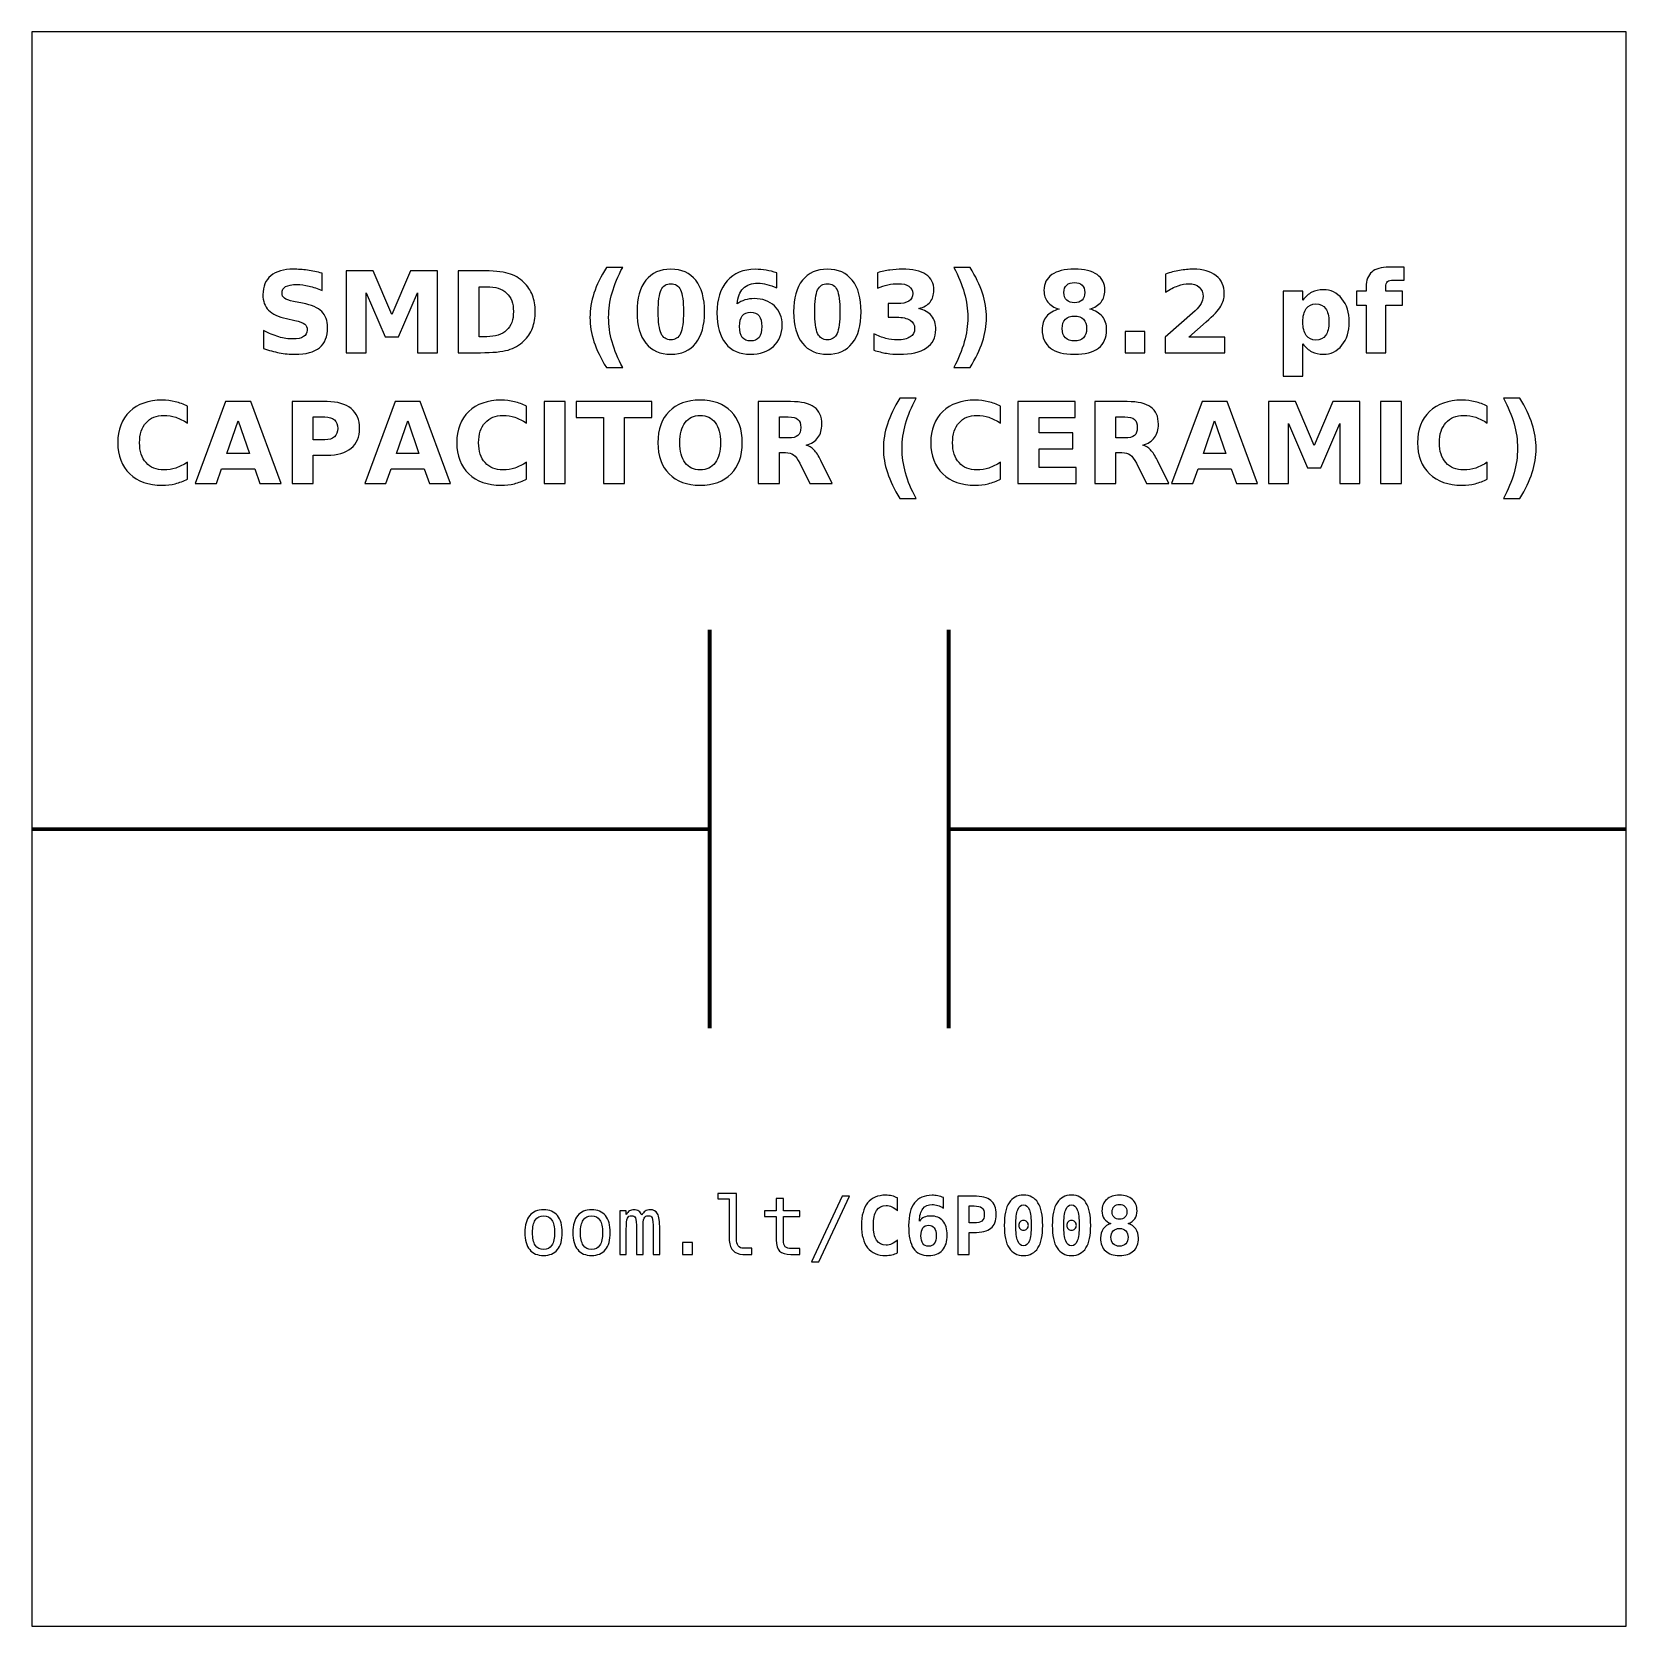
# Model space of a CAD drawing. Header units: centimetres. Extents: x -11.5 to -9.5, y -15.85 to -13.85.
import ezdxf

# ---------------------------------------------------------------- set-up
doc = ezdxf.new("R2010")
doc.units = ezdxf.units.CM
doc.header["$MEASUREMENT"] = 0
doc.layers.add('Layer 1', color=7, linetype='Continuous')

msp = doc.modelspace()

# ---------------------------------------------------------------- linework, layer by layer
at = {"layer": 'Layer 1', "color": 7}
msp.add_open_spline([(-11.5, -13.85), (-11.5, -13.85), (-9.5, -13.85), (-9.5, -13.85), (-9.5, -13.85), (-9.5, -13.85), (-9.5, -15.85), (-9.5, -15.85), (-9.5, -15.85), (-9.5, -15.85), (-11.5, -15.85), (-11.5, -15.85), (-11.5, -15.85), (-11.5, -15.85), (-11.5, -13.85), (-11.5, -13.85)], degree=3, knots=[0, 0, 0, 0, 0.25, 0.25, 0.25, 0.25, 0.5, 0.5, 0.5, 0.5, 0.75, 0.75, 0.75, 0.75, 1, 1, 1, 1], dxfattribs=at)
at = {"layer": 'Layer 1', "color": 250}
for points, knots in [([(-11.13579, -14.15284), (-11.13579, -14.15284), (-11.13579, -14.17459), (-11.13579, -14.17459), (-11.13579, -14.17459), (-11.14144, -14.17207), (-11.14696, -14.17017), (-11.15232, -14.16888), (-11.15232, -14.16888), (-11.15771, -14.16758), (-11.16279, -14.16695), (-11.16756, -14.16695), (-11.16756, -14.16695), (-11.17389, -14.16695), (-11.17859, -14.16782), (-11.18163, -14.16956), (-11.18163, -14.16956), (-11.18466, -14.17132), (-11.18617, -14.17403), (-11.18617, -14.1777), (-11.18617, -14.1777), (-11.18617, -14.18045), (-11.18516, -14.18261), (-11.18311, -14.18414), (-11.18311, -14.18414), (-11.18106, -14.18567), (-11.17735, -14.18701), (-11.17196, -14.18811), (-11.17196, -14.18811), (-11.17196, -14.18811), (-11.16067, -14.19037), (-11.16067, -14.19037), (-11.16067, -14.19037), (-11.14922, -14.19268), (-11.14111, -14.19616), (-11.13629, -14.20086), (-11.13629, -14.20086), (-11.13146, -14.20554), (-11.12904, -14.2122), (-11.12904, -14.22083), (-11.12904, -14.22083), (-11.12904, -14.23219), (-11.1324, -14.24063), (-11.13913, -14.24616), (-11.13913, -14.24616), (-11.14586, -14.25168), (-11.15613, -14.25446), (-11.16996, -14.25446), (-11.16996, -14.25446), (-11.1765, -14.25446), (-11.18304, -14.25385), (-11.1896, -14.2526), (-11.1896, -14.2526), (-11.19616, -14.25135), (-11.20275, -14.24952), (-11.20931, -14.2471), (-11.20931, -14.2471), (-11.20931, -14.2471), (-11.20931, -14.22471), (-11.20931, -14.22471), (-11.20931, -14.22471), (-11.20275, -14.22819), (-11.1964, -14.23082), (-11.19026, -14.23259), (-11.19026, -14.23259), (-11.18412, -14.23435), (-11.17822, -14.23524), (-11.17253, -14.23524), (-11.17253, -14.23524), (-11.16674, -14.23524), (-11.1623, -14.23428), (-11.15922, -14.23235), (-11.15922, -14.23235), (-11.15613, -14.23042), (-11.15461, -14.22767), (-11.15461, -14.22407), (-11.15461, -14.22407), (-11.15461, -14.22087), (-11.15564, -14.21838), (-11.15773, -14.21664), (-11.15773, -14.21664), (-11.15983, -14.2149), (-11.16399, -14.21333), (-11.17025, -14.21196), (-11.17025, -14.21196), (-11.17025, -14.21196), (-11.18052, -14.20968), (-11.18052, -14.20968), (-11.18052, -14.20968), (-11.1908, -14.20747), (-11.19833, -14.20397), (-11.20308, -14.19914), (-11.20308, -14.19914), (-11.20783, -14.19432), (-11.2102, -14.18781), (-11.2102, -14.17965), (-11.2102, -14.17965), (-11.2102, -14.16939), (-11.20689, -14.16151), (-11.20028, -14.15601), (-11.20028, -14.15601), (-11.19367, -14.15048), (-11.18417, -14.14773), (-11.17175, -14.14773), (-11.17175, -14.14773), (-11.16611, -14.14773), (-11.1603, -14.14816), (-11.15432, -14.149), (-11.15432, -14.149), (-11.14835, -14.14985), (-11.14217, -14.15112), (-11.13579, -14.15284)], [0, 0, 0, 0, 0.0357143, 0.0357143, 0.0357143, 0.0357143, 0.0714286, 0.0714286, 0.0714286, 0.0714286, 0.1071429, 0.1071429, 0.1071429, 0.1071429, 0.1428571, 0.1428571, 0.1428571, 0.1428571, 0.1785714, 0.1785714, 0.1785714, 0.1785714, 0.2142857, 0.2142857, 0.2142857, 0.2142857, 0.25, 0.25, 0.25, 0.25, 0.2857143, 0.2857143, 0.2857143, 0.2857143, 0.3214286, 0.3214286, 0.3214286, 0.3214286, 0.3571429, 0.3571429, 0.3571429, 0.3571429, 0.3928571, 0.3928571, 0.3928571, 0.3928571, 0.4285714, 0.4285714, 0.4285714, 0.4285714, 0.4642857, 0.4642857, 0.4642857, 0.4642857, 0.5, 0.5, 0.5, 0.5, 0.5357143, 0.5357143, 0.5357143, 0.5357143, 0.5714286, 0.5714286, 0.5714286, 0.5714286, 0.6071429, 0.6071429, 0.6071429, 0.6071429, 0.6428571, 0.6428571, 0.6428571, 0.6428571, 0.6785714, 0.6785714, 0.6785714, 0.6785714, 0.7142857, 0.7142857, 0.7142857, 0.7142857, 0.75, 0.75, 0.75, 0.75, 0.7857143, 0.7857143, 0.7857143, 0.7857143, 0.8214286, 0.8214286, 0.8214286, 0.8214286, 0.8571429, 0.8571429, 0.8571429, 0.8571429, 0.8928571, 0.8928571, 0.8928571, 0.8928571, 0.9285714, 0.9285714, 0.9285714, 0.9285714, 0.9642857, 0.9642857, 0.9642857, 0.9642857, 1, 1, 1, 1]), ([(-11.10576, -14.14959), (-11.10576, -14.14959), (-11.07201, -14.14959), (-11.07201, -14.14959), (-11.07201, -14.14959), (-11.07201, -14.14959), (-11.04856, -14.20465), (-11.04856, -14.20465), (-11.04856, -14.20465), (-11.04856, -14.20465), (-11.025, -14.14959), (-11.025, -14.14959), (-11.025, -14.14959), (-11.025, -14.14959), (-10.99132, -14.14959), (-10.99132, -14.14959), (-10.99132, -14.14959), (-10.99132, -14.14959), (-10.99132, -14.25246), (-10.99132, -14.25246), (-10.99132, -14.25246), (-10.99132, -14.25246), (-11.01639, -14.25246), (-11.01639, -14.25246), (-11.01639, -14.25246), (-11.01639, -14.25246), (-11.01639, -14.17722), (-11.01639, -14.17722), (-11.01639, -14.17722), (-11.01639, -14.17722), (-11.0401, -14.23268), (-11.0401, -14.23268), (-11.0401, -14.23268), (-11.0401, -14.23268), (-11.05691, -14.23268), (-11.05691, -14.23268), (-11.05691, -14.23268), (-11.05691, -14.23268), (-11.08062, -14.17722), (-11.08062, -14.17722), (-11.08062, -14.17722), (-11.08062, -14.17722), (-11.08062, -14.25246), (-11.08062, -14.25246), (-11.08062, -14.25246), (-11.08062, -14.25246), (-11.10576, -14.25246), (-11.10576, -14.25246), (-11.10576, -14.25246), (-11.10576, -14.25246), (-11.10576, -14.14959), (-11.10576, -14.14959)], [0, 0, 0, 0, 0.0769231, 0.0769231, 0.0769231, 0.0769231, 0.1538462, 0.1538462, 0.1538462, 0.1538462, 0.2307692, 0.2307692, 0.2307692, 0.2307692, 0.3076923, 0.3076923, 0.3076923, 0.3076923, 0.3846154, 0.3846154, 0.3846154, 0.3846154, 0.4615385, 0.4615385, 0.4615385, 0.4615385, 0.5384615, 0.5384615, 0.5384615, 0.5384615, 0.6153846, 0.6153846, 0.6153846, 0.6153846, 0.6923077, 0.6923077, 0.6923077, 0.6923077, 0.7692308, 0.7692308, 0.7692308, 0.7692308, 0.8461538, 0.8461538, 0.8461538, 0.8461538, 0.9230769, 0.9230769, 0.9230769, 0.9230769, 1, 1, 1, 1]), ([(-10.96533, -14.14959), (-10.96533, -14.14959), (-10.93734, -14.14959), (-10.93734, -14.14959), (-10.93734, -14.14959), (-10.92173, -14.14959), (-10.91011, -14.1507), (-10.90247, -14.15293), (-10.90247, -14.15293), (-10.89482, -14.15516), (-10.88826, -14.15893), (-10.88278, -14.16427), (-10.88278, -14.16427), (-10.87796, -14.1689), (-10.87439, -14.17426), (-10.87203, -14.18033), (-10.87203, -14.18033), (-10.86971, -14.18637), (-10.86853, -14.19324), (-10.86853, -14.20093), (-10.86853, -14.20093), (-10.86853, -14.20869), (-10.86971, -14.21561), (-10.87203, -14.2217), (-10.87203, -14.2217), (-10.87439, -14.22779), (-10.87796, -14.23315), (-10.88278, -14.23778), (-10.88278, -14.23778), (-10.88831, -14.24312), (-10.89492, -14.24689), (-10.90263, -14.24912), (-10.90263, -14.24912), (-10.91035, -14.25135), (-10.92192, -14.25246), (-10.93734, -14.25246), (-10.93734, -14.25246), (-10.93734, -14.25246), (-10.96533, -14.25246), (-10.96533, -14.25246), (-10.96533, -14.25246), (-10.96533, -14.25246), (-10.96533, -14.14959), (-10.96533, -14.14959)], [0, 0, 0, 0, 0.0909091, 0.0909091, 0.0909091, 0.0909091, 0.1818182, 0.1818182, 0.1818182, 0.1818182, 0.2727273, 0.2727273, 0.2727273, 0.2727273, 0.3636364, 0.3636364, 0.3636364, 0.3636364, 0.4545455, 0.4545455, 0.4545455, 0.4545455, 0.5454545, 0.5454545, 0.5454545, 0.5454545, 0.6363636, 0.6363636, 0.6363636, 0.6363636, 0.7272727, 0.7272727, 0.7272727, 0.7272727, 0.8181818, 0.8181818, 0.8181818, 0.8181818, 0.9090909, 0.9090909, 0.9090909, 0.9090909, 1, 1, 1, 1]), ([(-10.75884, -14.27106), (-10.75884, -14.27106), (-10.7793, -14.27106), (-10.7793, -14.27106), (-10.7793, -14.27106), (-10.78633, -14.25973), (-10.79153, -14.24893), (-10.79487, -14.2387), (-10.79487, -14.2387), (-10.79823, -14.22849), (-10.7999, -14.21836), (-10.7999, -14.20829), (-10.7999, -14.20829), (-10.7999, -14.19823), (-10.79821, -14.18804), (-10.79485, -14.17774), (-10.79485, -14.17774), (-10.79146, -14.16742), (-10.78629, -14.15665), (-10.7793, -14.14538), (-10.7793, -14.14538), (-10.7793, -14.14538), (-10.75884, -14.14538), (-10.75884, -14.14538), (-10.75884, -14.14538), (-10.76472, -14.15627), (-10.76912, -14.16692), (-10.77206, -14.17732), (-10.77206, -14.17732), (-10.775, -14.18771), (-10.77648, -14.19799), (-10.77648, -14.20815), (-10.77648, -14.20815), (-10.77648, -14.21831), (-10.77502, -14.22859), (-10.77211, -14.23903), (-10.77211, -14.23903), (-10.76919, -14.24945), (-10.76477, -14.26013), (-10.75884, -14.27106)], [0, 0, 0, 0, 0.1, 0.1, 0.1, 0.1, 0.2, 0.2, 0.2, 0.2, 0.3, 0.3, 0.3, 0.3, 0.4, 0.4, 0.4, 0.4, 0.5, 0.5, 0.5, 0.5, 0.6, 0.6, 0.6, 0.6, 0.7, 0.7, 0.7, 0.7, 0.8, 0.8, 0.8, 0.8, 0.9, 0.9, 0.9, 0.9, 1, 1, 1, 1]), ([(-10.65611, -14.20112), (-10.65611, -14.21817), (-10.65978, -14.23132), (-10.66714, -14.24058), (-10.66714, -14.24058), (-10.67448, -14.24983), (-10.68492, -14.25446), (-10.69842, -14.25446), (-10.69842, -14.25446), (-10.71197, -14.25446), (-10.72243, -14.24983), (-10.72977, -14.24058), (-10.72977, -14.24058), (-10.73713, -14.23132), (-10.7408, -14.21817), (-10.7408, -14.20112), (-10.7408, -14.20112), (-10.7408, -14.18405), (-10.73713, -14.17087), (-10.72977, -14.16161), (-10.72977, -14.16161), (-10.72243, -14.15237), (-10.71197, -14.14773), (-10.69842, -14.14773), (-10.69842, -14.14773), (-10.68492, -14.14773), (-10.67448, -14.15237), (-10.66714, -14.16161), (-10.66714, -14.16161), (-10.65978, -14.17087), (-10.65611, -14.18405), (-10.65611, -14.20112)], [0, 0, 0, 0, 0.125, 0.125, 0.125, 0.125, 0.25, 0.25, 0.25, 0.25, 0.375, 0.375, 0.375, 0.375, 0.5, 0.5, 0.5, 0.5, 0.625, 0.625, 0.625, 0.625, 0.75, 0.75, 0.75, 0.75, 0.875, 0.875, 0.875, 0.875, 1, 1, 1, 1]), ([(-10.56552, -14.15227), (-10.56552, -14.15227), (-10.56552, -14.1713), (-10.56552, -14.1713), (-10.56552, -14.1713), (-10.56989, -14.16923), (-10.57398, -14.1677), (-10.57784, -14.16671), (-10.57784, -14.16671), (-10.5817, -14.16572), (-10.58548, -14.16523), (-10.58915, -14.16523), (-10.58915, -14.16523), (-10.59706, -14.16523), (-10.60319, -14.16742), (-10.60761, -14.17182), (-10.60761, -14.17182), (-10.61201, -14.17619), (-10.6146, -14.1827), (-10.61533, -14.19134), (-10.61533, -14.19134), (-10.6123, -14.1891), (-10.609, -14.18741), (-10.60547, -14.18628), (-10.60547, -14.18628), (-10.60195, -14.18515), (-10.59809, -14.18459), (-10.5939, -14.18459), (-10.5939, -14.18459), (-10.58339, -14.18459), (-10.5749, -14.18767), (-10.56846, -14.19383), (-10.56846, -14.19383), (-10.56199, -14.19997), (-10.55877, -14.20803), (-10.55877, -14.21801), (-10.55877, -14.21801), (-10.55877, -14.22904), (-10.56237, -14.23786), (-10.56959, -14.24451), (-10.56959, -14.24451), (-10.57678, -14.25114), (-10.58647, -14.25446), (-10.59858, -14.25446), (-10.59858, -14.25446), (-10.61194, -14.25446), (-10.62229, -14.24994), (-10.62963, -14.24091), (-10.62963, -14.24091), (-10.63694, -14.2319), (-10.64061, -14.21909), (-10.64061, -14.20251), (-10.64061, -14.20251), (-10.64061, -14.18553), (-10.63633, -14.17217), (-10.62777, -14.16246), (-10.62777, -14.16246), (-10.61919, -14.15274), (-10.60745, -14.14787), (-10.59252, -14.14787), (-10.59252, -14.14787), (-10.58779, -14.14787), (-10.5832, -14.14825), (-10.57873, -14.14898), (-10.57873, -14.14898), (-10.57429, -14.14971), (-10.56989, -14.15081), (-10.56552, -14.15227)], [0, 0, 0, 0, 0.0588235, 0.0588235, 0.0588235, 0.0588235, 0.1176471, 0.1176471, 0.1176471, 0.1176471, 0.1764706, 0.1764706, 0.1764706, 0.1764706, 0.2352941, 0.2352941, 0.2352941, 0.2352941, 0.2941176, 0.2941176, 0.2941176, 0.2941176, 0.3529412, 0.3529412, 0.3529412, 0.3529412, 0.4117647, 0.4117647, 0.4117647, 0.4117647, 0.4705882, 0.4705882, 0.4705882, 0.4705882, 0.5294118, 0.5294118, 0.5294118, 0.5294118, 0.5882353, 0.5882353, 0.5882353, 0.5882353, 0.6470588, 0.6470588, 0.6470588, 0.6470588, 0.7058824, 0.7058824, 0.7058824, 0.7058824, 0.7647059, 0.7647059, 0.7647059, 0.7647059, 0.8235294, 0.8235294, 0.8235294, 0.8235294, 0.8823529, 0.8823529, 0.8823529, 0.8823529, 0.9411765, 0.9411765, 0.9411765, 0.9411765, 1, 1, 1, 1]), ([(-10.45973, -14.20112), (-10.45973, -14.21817), (-10.4634, -14.23132), (-10.47076, -14.24058), (-10.47076, -14.24058), (-10.4781, -14.24983), (-10.48854, -14.25446), (-10.50204, -14.25446), (-10.50204, -14.25446), (-10.51559, -14.25446), (-10.52605, -14.24983), (-10.53339, -14.24058), (-10.53339, -14.24058), (-10.54075, -14.23132), (-10.54442, -14.21817), (-10.54442, -14.20112), (-10.54442, -14.20112), (-10.54442, -14.18405), (-10.54075, -14.17087), (-10.53339, -14.16161), (-10.53339, -14.16161), (-10.52605, -14.15237), (-10.51559, -14.14773), (-10.50204, -14.14773), (-10.50204, -14.14773), (-10.48854, -14.14773), (-10.4781, -14.15237), (-10.47076, -14.16161), (-10.47076, -14.16161), (-10.4634, -14.17087), (-10.45973, -14.18405), (-10.45973, -14.20112)], [0, 0, 0, 0, 0.125, 0.125, 0.125, 0.125, 0.25, 0.25, 0.25, 0.25, 0.375, 0.375, 0.375, 0.375, 0.5, 0.5, 0.5, 0.5, 0.625, 0.625, 0.625, 0.625, 0.75, 0.75, 0.75, 0.75, 0.875, 0.875, 0.875, 0.875, 1, 1, 1, 1]), ([(-10.38725, -14.19698), (-10.38033, -14.19877), (-10.37504, -14.2019), (-10.37144, -14.20632), (-10.37144, -14.20632), (-10.36784, -14.21076), (-10.36603, -14.21638), (-10.36603, -14.22323), (-10.36603, -14.22323), (-10.36603, -14.23343), (-10.36994, -14.24119), (-10.37774, -14.24651), (-10.37774, -14.24651), (-10.38555, -14.2518), (-10.39694, -14.25446), (-10.41192, -14.25446), (-10.41192, -14.25446), (-10.41721, -14.25446), (-10.4225, -14.25404), (-10.42782, -14.25319), (-10.42782, -14.25319), (-10.43311, -14.25234), (-10.43835, -14.25105), (-10.44355, -14.24936), (-10.44355, -14.24936), (-10.44355, -14.24936), (-10.44355, -14.22889), (-10.44355, -14.22889), (-10.44355, -14.22889), (-10.43859, -14.23136), (-10.43367, -14.23325), (-10.42878, -14.23452), (-10.42878, -14.23452), (-10.42389, -14.23576), (-10.41907, -14.2364), (-10.41434, -14.2364), (-10.41434, -14.2364), (-10.40731, -14.2364), (-10.40192, -14.23517), (-10.39818, -14.23275), (-10.39818, -14.23275), (-10.39444, -14.23031), (-10.39256, -14.22683), (-10.39256, -14.22226), (-10.39256, -14.22226), (-10.39256, -14.21758), (-10.39449, -14.21403), (-10.39832, -14.21163), (-10.39832, -14.21163), (-10.40216, -14.20921), (-10.40782, -14.20801), (-10.4153, -14.20801), (-10.4153, -14.20801), (-10.4153, -14.20801), (-10.42591, -14.20801), (-10.42591, -14.20801), (-10.42591, -14.20801), (-10.42591, -14.20801), (-10.42591, -14.19091), (-10.42591, -14.19091), (-10.42591, -14.19091), (-10.42591, -14.19091), (-10.41476, -14.19091), (-10.41476, -14.19091), (-10.41476, -14.19091), (-10.40808, -14.19091), (-10.40314, -14.18988), (-10.39988, -14.18778), (-10.39988, -14.18778), (-10.39661, -14.18569), (-10.39498, -14.18252), (-10.39498, -14.17826), (-10.39498, -14.17826), (-10.39498, -14.17431), (-10.39656, -14.17125), (-10.39973, -14.16911), (-10.39973, -14.16911), (-10.40291, -14.16695), (-10.40738, -14.16587), (-10.41316, -14.16587), (-10.41316, -14.16587), (-10.41744, -14.16587), (-10.42175, -14.16634), (-10.42612, -14.1673), (-10.42612, -14.1673), (-10.43047, -14.16826), (-10.4348, -14.1697), (-10.43913, -14.17158), (-10.43913, -14.17158), (-10.43913, -14.17158), (-10.43913, -14.15215), (-10.43913, -14.15215), (-10.43913, -14.15215), (-10.43388, -14.15067), (-10.42871, -14.14957), (-10.42356, -14.14884), (-10.42356, -14.14884), (-10.41841, -14.14811), (-10.41338, -14.14773), (-10.40841, -14.14773), (-10.40841, -14.14773), (-10.39505, -14.14773), (-10.38504, -14.14992), (-10.3784, -14.15432), (-10.3784, -14.15432), (-10.37177, -14.15869), (-10.36846, -14.1653), (-10.36846, -14.17412), (-10.36846, -14.17412), (-10.36846, -14.18012), (-10.37003, -14.18506), (-10.37321, -14.18889), (-10.37321, -14.18889), (-10.37638, -14.19272), (-10.38106, -14.19543), (-10.38725, -14.19698)], [0, 0, 0, 0, 0.0344828, 0.0344828, 0.0344828, 0.0344828, 0.0689655, 0.0689655, 0.0689655, 0.0689655, 0.1034483, 0.1034483, 0.1034483, 0.1034483, 0.137931, 0.137931, 0.137931, 0.137931, 0.1724138, 0.1724138, 0.1724138, 0.1724138, 0.2068966, 0.2068966, 0.2068966, 0.2068966, 0.2413793, 0.2413793, 0.2413793, 0.2413793, 0.2758621, 0.2758621, 0.2758621, 0.2758621, 0.3103448, 0.3103448, 0.3103448, 0.3103448, 0.3448276, 0.3448276, 0.3448276, 0.3448276, 0.3793103, 0.3793103, 0.3793103, 0.3793103, 0.4137931, 0.4137931, 0.4137931, 0.4137931, 0.4482759, 0.4482759, 0.4482759, 0.4482759, 0.4827586, 0.4827586, 0.4827586, 0.4827586, 0.5172414, 0.5172414, 0.5172414, 0.5172414, 0.5517241, 0.5517241, 0.5517241, 0.5517241, 0.5862069, 0.5862069, 0.5862069, 0.5862069, 0.6206897, 0.6206897, 0.6206897, 0.6206897, 0.6551724, 0.6551724, 0.6551724, 0.6551724, 0.6896552, 0.6896552, 0.6896552, 0.6896552, 0.7241379, 0.7241379, 0.7241379, 0.7241379, 0.7586207, 0.7586207, 0.7586207, 0.7586207, 0.7931034, 0.7931034, 0.7931034, 0.7931034, 0.8275862, 0.8275862, 0.8275862, 0.8275862, 0.862069, 0.862069, 0.862069, 0.862069, 0.8965517, 0.8965517, 0.8965517, 0.8965517, 0.9310345, 0.9310345, 0.9310345, 0.9310345, 0.9655172, 0.9655172, 0.9655172, 0.9655172, 1, 1, 1, 1]), ([(-10.3435, -14.27106), (-10.33762, -14.26013), (-10.3332, -14.24945), (-10.33026, -14.23903), (-10.33026, -14.23903), (-10.32732, -14.22859), (-10.32586, -14.21831), (-10.32586, -14.20815), (-10.32586, -14.20815), (-10.32586, -14.19799), (-10.32732, -14.18771), (-10.33026, -14.17732), (-10.33026, -14.17732), (-10.3332, -14.16692), (-10.33762, -14.15627), (-10.3435, -14.14538), (-10.3435, -14.14538), (-10.3435, -14.14538), (-10.32304, -14.14538), (-10.32304, -14.14538), (-10.32304, -14.14538), (-10.31606, -14.15665), (-10.31088, -14.16742), (-10.30749, -14.17774), (-10.30749, -14.17774), (-10.30413, -14.18804), (-10.30244, -14.19823), (-10.30244, -14.20829), (-10.30244, -14.20829), (-10.30244, -14.21836), (-10.30411, -14.22849), (-10.30747, -14.2387), (-10.30747, -14.2387), (-10.31081, -14.24893), (-10.31601, -14.25973), (-10.32304, -14.27106), (-10.32304, -14.27106), (-10.32304, -14.27106), (-10.3435, -14.27106), (-10.3435, -14.27106)], [0, 0, 0, 0, 0.1, 0.1, 0.1, 0.1, 0.2, 0.2, 0.2, 0.2, 0.3, 0.3, 0.3, 0.3, 0.4, 0.4, 0.4, 0.4, 0.5, 0.5, 0.5, 0.5, 0.6, 0.6, 0.6, 0.6, 0.7, 0.7, 0.7, 0.7, 0.8, 0.8, 0.8, 0.8, 0.9, 0.9, 0.9, 0.9, 1, 1, 1, 1]), ([(-10.21142, -14.19769), (-10.21765, -14.1958), (-10.22236, -14.19291), (-10.22553, -14.18901), (-10.22553, -14.18901), (-10.22871, -14.1851), (-10.23028, -14.18024), (-10.23028, -14.1744), (-10.23028, -14.1744), (-10.23028, -14.16572), (-10.22704, -14.15909), (-10.22057, -14.15455), (-10.22057, -14.15455), (-10.2141, -14.15001), (-10.20458, -14.14773), (-10.19204, -14.14773), (-10.19204, -14.14773), (-10.1796, -14.14773), (-10.17012, -14.14999), (-10.16365, -14.15453), (-10.16365, -14.15453), (-10.15719, -14.15905), (-10.15394, -14.16568), (-10.15394, -14.1744), (-10.15394, -14.1744), (-10.15394, -14.18024), (-10.15554, -14.1851), (-10.15871, -14.18901), (-10.15871, -14.18901), (-10.16191, -14.19291), (-10.16664, -14.1958), (-10.17287, -14.19769), (-10.17287, -14.19769), (-10.16589, -14.19961), (-10.16062, -14.20274), (-10.15707, -14.20709), (-10.15707, -14.20709), (-10.15352, -14.21142), (-10.15173, -14.2169), (-10.15173, -14.22353), (-10.15173, -14.22353), (-10.15173, -14.23372), (-10.15512, -14.24143), (-10.16189, -14.24663), (-10.16189, -14.24663), (-10.16866, -14.25185), (-10.17873, -14.25446), (-10.19204, -14.25446), (-10.19204, -14.25446), (-10.20542, -14.25446), (-10.21551, -14.25185), (-10.22233, -14.24663), (-10.22233, -14.24663), (-10.22915, -14.24143), (-10.23256, -14.23372), (-10.23256, -14.22353), (-10.23256, -14.22353), (-10.23256, -14.2169), (-10.23077, -14.21142), (-10.22722, -14.20709), (-10.22722, -14.20709), (-10.22367, -14.20274), (-10.2184, -14.19961), (-10.21142, -14.19769)], [0, 0, 0, 0, 0.0625, 0.0625, 0.0625, 0.0625, 0.125, 0.125, 0.125, 0.125, 0.1875, 0.1875, 0.1875, 0.1875, 0.25, 0.25, 0.25, 0.25, 0.3125, 0.3125, 0.3125, 0.3125, 0.375, 0.375, 0.375, 0.375, 0.4375, 0.4375, 0.4375, 0.4375, 0.5, 0.5, 0.5, 0.5, 0.5625, 0.5625, 0.5625, 0.5625, 0.625, 0.625, 0.625, 0.625, 0.6875, 0.6875, 0.6875, 0.6875, 0.75, 0.75, 0.75, 0.75, 0.8125, 0.8125, 0.8125, 0.8125, 0.875, 0.875, 0.875, 0.875, 0.9375, 0.9375, 0.9375, 0.9375, 1, 1, 1, 1]), ([(-10.04872, -14.23296), (-10.04872, -14.23296), (-10.00344, -14.23296), (-10.00344, -14.23296), (-10.00344, -14.23296), (-10.00344, -14.23296), (-10.00344, -14.25246), (-10.00344, -14.25246), (-10.00344, -14.25246), (-10.00344, -14.25246), (-10.07821, -14.25246), (-10.07821, -14.25246), (-10.07821, -14.25246), (-10.07821, -14.25246), (-10.07821, -14.23296), (-10.07821, -14.23296), (-10.07821, -14.23296), (-10.07821, -14.23296), (-10.04065, -14.19983), (-10.04065, -14.19983), (-10.04065, -14.19983), (-10.03729, -14.19679), (-10.03482, -14.19383), (-10.03322, -14.19094), (-10.03322, -14.19094), (-10.0316, -14.18804), (-10.0308, -14.18503), (-10.0308, -14.1819), (-10.0308, -14.1819), (-10.0308, -14.17708), (-10.03242, -14.1732), (-10.03566, -14.17026), (-10.03566, -14.17026), (-10.03889, -14.16732), (-10.04319, -14.16587), (-10.04858, -14.16587), (-10.04858, -14.16587), (-10.05271, -14.16587), (-10.05723, -14.16676), (-10.06215, -14.16852), (-10.06215, -14.16852), (-10.06706, -14.17029), (-10.07233, -14.17292), (-10.07793, -14.1764), (-10.07793, -14.1764), (-10.07793, -14.1764), (-10.07793, -14.1538), (-10.07793, -14.1538), (-10.07793, -14.1538), (-10.07195, -14.15183), (-10.06605, -14.15032), (-10.06022, -14.14929), (-10.06022, -14.14929), (-10.05438, -14.14825), (-10.04867, -14.14773), (-10.04305, -14.14773), (-10.04305, -14.14773), (-10.03075, -14.14773), (-10.02118, -14.15044), (-10.01436, -14.15587), (-10.01436, -14.15587), (-10.00754, -14.16128), (-10.00413, -14.16883), (-10.00413, -14.17854), (-10.00413, -14.17854), (-10.00413, -14.18414), (-10.00558, -14.18936), (-10.00848, -14.19421), (-10.00848, -14.19421), (-10.01137, -14.19905), (-10.01746, -14.20554), (-10.02673, -14.21368), (-10.02673, -14.21368), (-10.02673, -14.21368), (-10.04872, -14.23296), (-10.04872, -14.23296)], [0, 0, 0, 0, 0.0526316, 0.0526316, 0.0526316, 0.0526316, 0.1052632, 0.1052632, 0.1052632, 0.1052632, 0.1578947, 0.1578947, 0.1578947, 0.1578947, 0.2105263, 0.2105263, 0.2105263, 0.2105263, 0.2631579, 0.2631579, 0.2631579, 0.2631579, 0.3157895, 0.3157895, 0.3157895, 0.3157895, 0.3684211, 0.3684211, 0.3684211, 0.3684211, 0.4210526, 0.4210526, 0.4210526, 0.4210526, 0.4736842, 0.4736842, 0.4736842, 0.4736842, 0.5263158, 0.5263158, 0.5263158, 0.5263158, 0.5789474, 0.5789474, 0.5789474, 0.5789474, 0.6315789, 0.6315789, 0.6315789, 0.6315789, 0.6842105, 0.6842105, 0.6842105, 0.6842105, 0.7368421, 0.7368421, 0.7368421, 0.7368421, 0.7894737, 0.7894737, 0.7894737, 0.7894737, 0.8421053, 0.8421053, 0.8421053, 0.8421053, 0.8947368, 0.8947368, 0.8947368, 0.8947368, 0.9473684, 0.9473684, 0.9473684, 0.9473684, 1, 1, 1, 1]), ([(-9.7784, -14.14524), (-9.7784, -14.14524), (-9.7784, -14.16142), (-9.7784, -14.16142), (-9.7784, -14.16142), (-9.7784, -14.16142), (-9.79206, -14.16142), (-9.79206, -14.16142), (-9.79206, -14.16142), (-9.79554, -14.16142), (-9.79799, -14.16206), (-9.79935, -14.16333), (-9.79935, -14.16333), (-9.80074, -14.1646), (-9.80142, -14.16678), (-9.80142, -14.16991), (-9.80142, -14.16991), (-9.80142, -14.16991), (-9.80142, -14.1753), (-9.80142, -14.1753), (-9.80142, -14.1753), (-9.80142, -14.1753), (-9.78035, -14.1753), (-9.78035, -14.1753), (-9.78035, -14.1753), (-9.78035, -14.1753), (-9.78035, -14.19294), (-9.78035, -14.19294), (-9.78035, -14.19294), (-9.78035, -14.19294), (-9.80142, -14.19294), (-9.80142, -14.19294), (-9.80142, -14.19294), (-9.80142, -14.19294), (-9.80142, -14.25246), (-9.80142, -14.25246), (-9.80142, -14.25246), (-9.80142, -14.25246), (-9.82609, -14.25246), (-9.82609, -14.25246), (-9.82609, -14.25246), (-9.82609, -14.25246), (-9.82609, -14.19294), (-9.82609, -14.19294), (-9.82609, -14.19294), (-9.82609, -14.19294), (-9.83835, -14.19294), (-9.83835, -14.19294), (-9.83835, -14.19294), (-9.83835, -14.19294), (-9.83835, -14.1753), (-9.83835, -14.1753), (-9.83835, -14.1753), (-9.83835, -14.1753), (-9.82609, -14.1753), (-9.82609, -14.1753), (-9.82609, -14.1753), (-9.82609, -14.1753), (-9.82609, -14.16991), (-9.82609, -14.16991), (-9.82609, -14.16991), (-9.82609, -14.16151), (-9.82374, -14.15528), (-9.81906, -14.15126), (-9.81906, -14.15126), (-9.81438, -14.14724), (-9.80711, -14.14524), (-9.79728, -14.14524), (-9.79728, -14.14524), (-9.79728, -14.14524), (-9.7784, -14.14524), (-9.7784, -14.14524)], [0, 0, 0, 0, 0.0555556, 0.0555556, 0.0555556, 0.0555556, 0.1111111, 0.1111111, 0.1111111, 0.1111111, 0.1666667, 0.1666667, 0.1666667, 0.1666667, 0.2222222, 0.2222222, 0.2222222, 0.2222222, 0.2777778, 0.2777778, 0.2777778, 0.2777778, 0.3333333, 0.3333333, 0.3333333, 0.3333333, 0.3888889, 0.3888889, 0.3888889, 0.3888889, 0.4444444, 0.4444444, 0.4444444, 0.4444444, 0.5, 0.5, 0.5, 0.5, 0.5555556, 0.5555556, 0.5555556, 0.5555556, 0.6111111, 0.6111111, 0.6111111, 0.6111111, 0.6666667, 0.6666667, 0.6666667, 0.6666667, 0.7222222, 0.7222222, 0.7222222, 0.7222222, 0.7777778, 0.7777778, 0.7777778, 0.7777778, 0.8333333, 0.8333333, 0.8333333, 0.8333333, 0.8888889, 0.8888889, 0.8888889, 0.8888889, 0.9444444, 0.9444444, 0.9444444, 0.9444444, 1, 1, 1, 1]), ([(-10.9388, -14.16965), (-10.9388, -14.16965), (-10.9388, -14.2324), (-10.9388, -14.2324), (-10.9388, -14.2324), (-10.9388, -14.2324), (-10.9293, -14.2324), (-10.9293, -14.2324), (-10.9293, -14.2324), (-10.91846, -14.2324), (-10.91018, -14.22972), (-10.90447, -14.22433), (-10.90447, -14.22433), (-10.89875, -14.21897), (-10.89588, -14.21116), (-10.89588, -14.20093), (-10.89588, -14.20093), (-10.89588, -14.19072), (-10.89873, -14.18296), (-10.90442, -14.17765), (-10.90442, -14.17765), (-10.91011, -14.17231), (-10.91841, -14.16965), (-10.9293, -14.16965), (-10.9293, -14.16965), (-10.9293, -14.16965), (-10.9388, -14.16965), (-10.9388, -14.16965)], [0, 0, 0, 0, 0.1428571, 0.1428571, 0.1428571, 0.1428571, 0.2857143, 0.2857143, 0.2857143, 0.2857143, 0.4285714, 0.4285714, 0.4285714, 0.4285714, 0.5714286, 0.5714286, 0.5714286, 0.5714286, 0.7142857, 0.7142857, 0.7142857, 0.7142857, 0.8571429, 0.8571429, 0.8571429, 0.8571429, 1, 1, 1, 1]), ([(-10.68264, -14.20093), (-10.68264, -14.18807), (-10.68384, -14.17901), (-10.68626, -14.17374), (-10.68626, -14.17374), (-10.68866, -14.1685), (-10.69273, -14.16587), (-10.69842, -14.16587), (-10.69842, -14.16587), (-10.70411, -14.16587), (-10.70818, -14.1685), (-10.71063, -14.17374), (-10.71063, -14.17374), (-10.71305, -14.17901), (-10.71427, -14.18807), (-10.71427, -14.20093), (-10.71427, -14.20093), (-10.71427, -14.21391), (-10.71305, -14.22309), (-10.71063, -14.2284), (-10.71063, -14.2284), (-10.70818, -14.23374), (-10.70411, -14.2364), (-10.69842, -14.2364), (-10.69842, -14.2364), (-10.69278, -14.2364), (-10.68873, -14.23374), (-10.68628, -14.2284), (-10.68628, -14.2284), (-10.68386, -14.22309), (-10.68264, -14.21391), (-10.68264, -14.20093)], [0, 0, 0, 0, 0.125, 0.125, 0.125, 0.125, 0.25, 0.25, 0.25, 0.25, 0.375, 0.375, 0.375, 0.375, 0.5, 0.5, 0.5, 0.5, 0.625, 0.625, 0.625, 0.625, 0.75, 0.75, 0.75, 0.75, 0.875, 0.875, 0.875, 0.875, 1, 1, 1, 1]), ([(-10.48626, -14.20093), (-10.48626, -14.18807), (-10.48746, -14.17901), (-10.48988, -14.17374), (-10.48988, -14.17374), (-10.49228, -14.1685), (-10.49635, -14.16587), (-10.50204, -14.16587), (-10.50204, -14.16587), (-10.50773, -14.16587), (-10.5118, -14.1685), (-10.51425, -14.17374), (-10.51425, -14.17374), (-10.51667, -14.17901), (-10.51789, -14.18807), (-10.51789, -14.20093), (-10.51789, -14.20093), (-10.51789, -14.21391), (-10.51667, -14.22309), (-10.51425, -14.2284), (-10.51425, -14.2284), (-10.5118, -14.23374), (-10.50773, -14.2364), (-10.50204, -14.2364), (-10.50204, -14.2364), (-10.4964, -14.2364), (-10.49235, -14.23374), (-10.4899, -14.2284), (-10.4899, -14.2284), (-10.48748, -14.22309), (-10.48626, -14.21391), (-10.48626, -14.20093)], [0, 0, 0, 0, 0.125, 0.125, 0.125, 0.125, 0.25, 0.25, 0.25, 0.25, 0.375, 0.375, 0.375, 0.375, 0.5, 0.5, 0.5, 0.5, 0.625, 0.625, 0.625, 0.625, 0.75, 0.75, 0.75, 0.75, 0.875, 0.875, 0.875, 0.875, 1, 1, 1, 1]), ([(-10.20521, -14.17708), (-10.20521, -14.18118), (-10.20408, -14.18433), (-10.2018, -14.18651), (-10.2018, -14.18651), (-10.19952, -14.18873), (-10.19627, -14.18983), (-10.19204, -14.18983), (-10.19204, -14.18983), (-10.1879, -14.18983), (-10.1847, -14.18873), (-10.18247, -14.18651), (-10.18247, -14.18651), (-10.18021, -14.18433), (-10.17908, -14.18118), (-10.17908, -14.17708), (-10.17908, -14.17708), (-10.17908, -14.17299), (-10.18021, -14.16986), (-10.18247, -14.16768), (-10.18247, -14.16768), (-10.1847, -14.16549), (-10.1879, -14.16441), (-10.19204, -14.16441), (-10.19204, -14.16441), (-10.19627, -14.16441), (-10.19952, -14.16551), (-10.2018, -14.16772), (-10.2018, -14.16772), (-10.20408, -14.16991), (-10.20521, -14.17304), (-10.20521, -14.17708)], [0, 0, 0, 0, 0.125, 0.125, 0.125, 0.125, 0.25, 0.25, 0.25, 0.25, 0.375, 0.375, 0.375, 0.375, 0.5, 0.5, 0.5, 0.5, 0.625, 0.625, 0.625, 0.625, 0.75, 0.75, 0.75, 0.75, 0.875, 0.875, 0.875, 0.875, 1, 1, 1, 1]), ([(-9.90554, -14.24129), (-9.90554, -14.24129), (-9.90554, -14.28181), (-9.90554, -14.28181), (-9.90554, -14.28181), (-9.90554, -14.28181), (-9.93021, -14.28181), (-9.93021, -14.28181), (-9.93021, -14.28181), (-9.93021, -14.28181), (-9.93021, -14.1753), (-9.93021, -14.1753), (-9.93021, -14.1753), (-9.93021, -14.1753), (-9.90554, -14.1753), (-9.90554, -14.1753), (-9.90554, -14.1753), (-9.90554, -14.1753), (-9.90554, -14.18661), (-9.90554, -14.18661), (-9.90554, -14.18661), (-9.90215, -14.18209), (-9.89836, -14.17878), (-9.89425, -14.17664), (-9.89425, -14.17664), (-9.89011, -14.1745), (-9.88536, -14.17344), (-9.87997, -14.17344), (-9.87997, -14.17344), (-9.87047, -14.17344), (-9.86266, -14.17722), (-9.85657, -14.18477), (-9.85657, -14.18477), (-9.85046, -14.19232), (-9.8474, -14.20206), (-9.8474, -14.21394), (-9.8474, -14.21394), (-9.8474, -14.22584), (-9.85046, -14.23557), (-9.85657, -14.24312), (-9.85657, -14.24312), (-9.86266, -14.25067), (-9.87047, -14.25446), (-9.87997, -14.25446), (-9.87997, -14.25446), (-9.88536, -14.25446), (-9.89011, -14.2534), (-9.89425, -14.25126), (-9.89425, -14.25126), (-9.89836, -14.24912), (-9.90215, -14.2458), (-9.90554, -14.24129)], [0, 0, 0, 0, 0.0769231, 0.0769231, 0.0769231, 0.0769231, 0.1538462, 0.1538462, 0.1538462, 0.1538462, 0.2307692, 0.2307692, 0.2307692, 0.2307692, 0.3076923, 0.3076923, 0.3076923, 0.3076923, 0.3846154, 0.3846154, 0.3846154, 0.3846154, 0.4615385, 0.4615385, 0.4615385, 0.4615385, 0.5384615, 0.5384615, 0.5384615, 0.5384615, 0.6153846, 0.6153846, 0.6153846, 0.6153846, 0.6923077, 0.6923077, 0.6923077, 0.6923077, 0.7692308, 0.7692308, 0.7692308, 0.7692308, 0.8461538, 0.8461538, 0.8461538, 0.8461538, 0.9230769, 0.9230769, 0.9230769, 0.9230769, 1, 1, 1, 1]), ([(-9.88914, -14.19136), (-9.89444, -14.19136), (-9.89848, -14.19329), (-9.9013, -14.19717), (-9.9013, -14.19717), (-9.90412, -14.20105), (-9.90554, -14.20665), (-9.90554, -14.21394), (-9.90554, -14.21394), (-9.90554, -14.22125), (-9.90412, -14.22685), (-9.9013, -14.23073), (-9.9013, -14.23073), (-9.89848, -14.23461), (-9.89444, -14.23654), (-9.88914, -14.23654), (-9.88914, -14.23654), (-9.88388, -14.23654), (-9.87983, -14.23461), (-9.87706, -14.23075), (-9.87706, -14.23075), (-9.87428, -14.2269), (-9.87289, -14.2213), (-9.87289, -14.21394), (-9.87289, -14.21394), (-9.87289, -14.2066), (-9.87428, -14.201), (-9.87706, -14.19714), (-9.87706, -14.19714), (-9.87983, -14.19329), (-9.88388, -14.19136), (-9.88914, -14.19136)], [0, 0, 0, 0, 0.125, 0.125, 0.125, 0.125, 0.25, 0.25, 0.25, 0.25, 0.375, 0.375, 0.375, 0.375, 0.5, 0.5, 0.5, 0.5, 0.625, 0.625, 0.625, 0.625, 0.75, 0.75, 0.75, 0.75, 0.875, 0.875, 0.875, 0.875, 1, 1, 1, 1]), ([(-10.5983, -14.20168), (-10.60296, -14.20168), (-10.60644, -14.20319), (-10.60874, -14.2062), (-10.60874, -14.2062), (-10.61107, -14.20921), (-10.61222, -14.21373), (-10.61222, -14.21972), (-10.61222, -14.21972), (-10.61222, -14.22574), (-10.61107, -14.23026), (-10.60874, -14.23327), (-10.60874, -14.23327), (-10.60644, -14.23628), (-10.60296, -14.23778), (-10.5983, -14.23778), (-10.5983, -14.23778), (-10.59362, -14.23778), (-10.59012, -14.23628), (-10.58781, -14.23327), (-10.58781, -14.23327), (-10.58548, -14.23026), (-10.58433, -14.22574), (-10.58433, -14.21972), (-10.58433, -14.21972), (-10.58433, -14.21373), (-10.58548, -14.20921), (-10.58781, -14.2062), (-10.58781, -14.2062), (-10.59012, -14.20319), (-10.59362, -14.20168), (-10.5983, -14.20168)], [0, 0, 0, 0, 0.125, 0.125, 0.125, 0.125, 0.25, 0.25, 0.25, 0.25, 0.375, 0.375, 0.375, 0.375, 0.5, 0.5, 0.5, 0.5, 0.625, 0.625, 0.625, 0.625, 0.75, 0.75, 0.75, 0.75, 0.875, 0.875, 0.875, 0.875, 1, 1, 1, 1]), ([(-10.19204, -14.20643), (-10.197, -14.20643), (-10.20084, -14.2078), (-10.20349, -14.2105), (-10.20349, -14.2105), (-10.20615, -14.21321), (-10.20749, -14.21709), (-10.20749, -14.22214), (-10.20749, -14.22214), (-10.20749, -14.2272), (-10.20615, -14.23106), (-10.20349, -14.23376), (-10.20349, -14.23376), (-10.20084, -14.23644), (-10.197, -14.23778), (-10.19204, -14.23778), (-10.19204, -14.23778), (-10.18712, -14.23778), (-10.18336, -14.23644), (-10.18073, -14.23376), (-10.18073, -14.23376), (-10.17812, -14.23106), (-10.1768, -14.2272), (-10.1768, -14.22214), (-10.1768, -14.22214), (-10.1768, -14.21704), (-10.17812, -14.21316), (-10.18073, -14.21046), (-10.18073, -14.21046), (-10.18336, -14.20778), (-10.18712, -14.20643), (-10.19204, -14.20643)], [0, 0, 0, 0, 0.125, 0.125, 0.125, 0.125, 0.25, 0.25, 0.25, 0.25, 0.375, 0.375, 0.375, 0.375, 0.5, 0.5, 0.5, 0.5, 0.625, 0.625, 0.625, 0.625, 0.75, 0.75, 0.75, 0.75, 0.875, 0.875, 0.875, 0.875, 1, 1, 1, 1]), ([(-10.12859, -14.22579), (-10.12859, -14.22579), (-10.10377, -14.22579), (-10.10377, -14.22579), (-10.10377, -14.22579), (-10.10377, -14.22579), (-10.10377, -14.25246), (-10.10377, -14.25246), (-10.10377, -14.25246), (-10.10377, -14.25246), (-10.12859, -14.25246), (-10.12859, -14.25246), (-10.12859, -14.25246), (-10.12859, -14.25246), (-10.12859, -14.22579), (-10.12859, -14.22579)], [0, 0, 0, 0, 0.25, 0.25, 0.25, 0.25, 0.5, 0.5, 0.5, 0.5, 0.75, 0.75, 0.75, 0.75, 1, 1, 1, 1]), ([(-11.30482, -14.41107), (-11.30968, -14.41358), (-11.31476, -14.41549), (-11.32006, -14.41678), (-11.32006, -14.41678), (-11.32532, -14.41807), (-11.33085, -14.41871), (-11.33659, -14.41871), (-11.33659, -14.41871), (-11.35371, -14.41871), (-11.36728, -14.41391), (-11.3773, -14.40434), (-11.3773, -14.40434), (-11.38732, -14.39477), (-11.39233, -14.38179), (-11.39233, -14.36537), (-11.39233, -14.36537), (-11.39233, -14.34893), (-11.38732, -14.33592), (-11.3773, -14.32635), (-11.3773, -14.32635), (-11.36728, -14.31678), (-11.35371, -14.31198), (-11.33659, -14.31198), (-11.33659, -14.31198), (-11.33085, -14.31198), (-11.32532, -14.31262), (-11.32006, -14.31391), (-11.32006, -14.31391), (-11.31476, -14.3152), (-11.30968, -14.31711), (-11.30482, -14.31963), (-11.30482, -14.31963), (-11.30482, -14.31963), (-11.30482, -14.34091), (-11.30482, -14.34091), (-11.30482, -14.34091), (-11.30973, -14.33755), (-11.31458, -14.3351), (-11.31935, -14.33355), (-11.31935, -14.33355), (-11.32412, -14.33197), (-11.32916, -14.3312), (-11.33445, -14.3312), (-11.33445, -14.3312), (-11.3439, -14.3312), (-11.35136, -14.33423), (-11.35677, -14.3403), (-11.35677, -14.3403), (-11.3622, -14.34637), (-11.36491, -14.35472), (-11.36491, -14.36537), (-11.36491, -14.36537), (-11.36491, -14.376), (-11.3622, -14.38433), (-11.35677, -14.39039), (-11.35677, -14.39039), (-11.35136, -14.39646), (-11.3439, -14.39949), (-11.33445, -14.39949), (-11.33445, -14.39949), (-11.32916, -14.39949), (-11.32412, -14.39872), (-11.31935, -14.39714), (-11.31935, -14.39714), (-11.31458, -14.39559), (-11.30973, -14.39314), (-11.30482, -14.38978), (-11.30482, -14.38978), (-11.30482, -14.38978), (-11.30482, -14.41107), (-11.30482, -14.41107)], [0, 0, 0, 0, 0.0555556, 0.0555556, 0.0555556, 0.0555556, 0.1111111, 0.1111111, 0.1111111, 0.1111111, 0.1666667, 0.1666667, 0.1666667, 0.1666667, 0.2222222, 0.2222222, 0.2222222, 0.2222222, 0.2777778, 0.2777778, 0.2777778, 0.2777778, 0.3333333, 0.3333333, 0.3333333, 0.3333333, 0.3888889, 0.3888889, 0.3888889, 0.3888889, 0.4444444, 0.4444444, 0.4444444, 0.4444444, 0.5, 0.5, 0.5, 0.5, 0.5555556, 0.5555556, 0.5555556, 0.5555556, 0.6111111, 0.6111111, 0.6111111, 0.6111111, 0.6666667, 0.6666667, 0.6666667, 0.6666667, 0.7222222, 0.7222222, 0.7222222, 0.7222222, 0.7777778, 0.7777778, 0.7777778, 0.7777778, 0.8333333, 0.8333333, 0.8333333, 0.8333333, 0.8888889, 0.8888889, 0.8888889, 0.8888889, 0.9444444, 0.9444444, 0.9444444, 0.9444444, 1, 1, 1, 1]), ([(-11.22043, -14.39799), (-11.22043, -14.39799), (-11.26192, -14.39799), (-11.26192, -14.39799), (-11.26192, -14.39799), (-11.26192, -14.39799), (-11.26846, -14.41671), (-11.26846, -14.41671), (-11.26846, -14.41671), (-11.26846, -14.41671), (-11.29513, -14.41671), (-11.29513, -14.41671), (-11.29513, -14.41671), (-11.29513, -14.41671), (-11.25703, -14.31384), (-11.25703, -14.31384), (-11.25703, -14.31384), (-11.25703, -14.31384), (-11.2254, -14.31384), (-11.2254, -14.31384), (-11.2254, -14.31384), (-11.2254, -14.31384), (-11.1873, -14.41671), (-11.1873, -14.41671), (-11.1873, -14.41671), (-11.1873, -14.41671), (-11.21397, -14.41671), (-11.21397, -14.41671), (-11.21397, -14.41671), (-11.21397, -14.41671), (-11.22043, -14.39799), (-11.22043, -14.39799)], [0, 0, 0, 0, 0.125, 0.125, 0.125, 0.125, 0.25, 0.25, 0.25, 0.25, 0.375, 0.375, 0.375, 0.375, 0.5, 0.5, 0.5, 0.5, 0.625, 0.625, 0.625, 0.625, 0.75, 0.75, 0.75, 0.75, 0.875, 0.875, 0.875, 0.875, 1, 1, 1, 1]), ([(-11.17363, -14.31384), (-11.17363, -14.31384), (-11.12961, -14.31384), (-11.12961, -14.31384), (-11.12961, -14.31384), (-11.11651, -14.31384), (-11.10646, -14.31676), (-11.09945, -14.32257), (-11.09945, -14.32257), (-11.09245, -14.32838), (-11.08894, -14.33665), (-11.08894, -14.3474), (-11.08894, -14.3474), (-11.08894, -14.35817), (-11.09245, -14.36647), (-11.09945, -14.37228), (-11.09945, -14.37228), (-11.10646, -14.37809), (-11.11651, -14.38101), (-11.12961, -14.38101), (-11.12961, -14.38101), (-11.12961, -14.38101), (-11.1471, -14.38101), (-11.1471, -14.38101), (-11.1471, -14.38101), (-11.1471, -14.38101), (-11.1471, -14.41671), (-11.1471, -14.41671), (-11.1471, -14.41671), (-11.1471, -14.41671), (-11.17363, -14.41671), (-11.17363, -14.41671), (-11.17363, -14.41671), (-11.17363, -14.41671), (-11.17363, -14.31384), (-11.17363, -14.31384)], [0, 0, 0, 0, 0.1111111, 0.1111111, 0.1111111, 0.1111111, 0.2222222, 0.2222222, 0.2222222, 0.2222222, 0.3333333, 0.3333333, 0.3333333, 0.3333333, 0.4444444, 0.4444444, 0.4444444, 0.4444444, 0.5555556, 0.5555556, 0.5555556, 0.5555556, 0.6666667, 0.6666667, 0.6666667, 0.6666667, 0.7777778, 0.7777778, 0.7777778, 0.7777778, 0.8888889, 0.8888889, 0.8888889, 0.8888889, 1, 1, 1, 1]), ([(-11.0078, -14.39799), (-11.0078, -14.39799), (-11.04929, -14.39799), (-11.04929, -14.39799), (-11.04929, -14.39799), (-11.04929, -14.39799), (-11.05583, -14.41671), (-11.05583, -14.41671), (-11.05583, -14.41671), (-11.05583, -14.41671), (-11.0825, -14.41671), (-11.0825, -14.41671), (-11.0825, -14.41671), (-11.0825, -14.41671), (-11.0444, -14.31384), (-11.0444, -14.31384), (-11.0444, -14.31384), (-11.0444, -14.31384), (-11.01277, -14.31384), (-11.01277, -14.31384), (-11.01277, -14.31384), (-11.01277, -14.31384), (-10.97467, -14.41671), (-10.97467, -14.41671), (-10.97467, -14.41671), (-10.97467, -14.41671), (-11.00134, -14.41671), (-11.00134, -14.41671), (-11.00134, -14.41671), (-11.00134, -14.41671), (-11.0078, -14.39799), (-11.0078, -14.39799)], [0, 0, 0, 0, 0.125, 0.125, 0.125, 0.125, 0.25, 0.25, 0.25, 0.25, 0.375, 0.375, 0.375, 0.375, 0.5, 0.5, 0.5, 0.5, 0.625, 0.625, 0.625, 0.625, 0.75, 0.75, 0.75, 0.75, 0.875, 0.875, 0.875, 0.875, 1, 1, 1, 1]), ([(-10.87942, -14.41107), (-10.88428, -14.41358), (-10.88936, -14.41549), (-10.89466, -14.41678), (-10.89466, -14.41678), (-10.89992, -14.41807), (-10.90545, -14.41871), (-10.91119, -14.41871), (-10.91119, -14.41871), (-10.92831, -14.41871), (-10.94188, -14.41391), (-10.9519, -14.40434), (-10.9519, -14.40434), (-10.96192, -14.39477), (-10.96693, -14.38179), (-10.96693, -14.36537), (-10.96693, -14.36537), (-10.96693, -14.34893), (-10.96192, -14.33592), (-10.9519, -14.32635), (-10.9519, -14.32635), (-10.94188, -14.31678), (-10.92831, -14.31198), (-10.91119, -14.31198), (-10.91119, -14.31198), (-10.90545, -14.31198), (-10.89992, -14.31262), (-10.89466, -14.31391), (-10.89466, -14.31391), (-10.88936, -14.3152), (-10.88428, -14.31711), (-10.87942, -14.31963), (-10.87942, -14.31963), (-10.87942, -14.31963), (-10.87942, -14.34091), (-10.87942, -14.34091), (-10.87942, -14.34091), (-10.88433, -14.33755), (-10.88918, -14.3351), (-10.89395, -14.33355), (-10.89395, -14.33355), (-10.89872, -14.33197), (-10.90376, -14.3312), (-10.90905, -14.3312), (-10.90905, -14.3312), (-10.9185, -14.3312), (-10.92596, -14.33423), (-10.93137, -14.3403), (-10.93137, -14.3403), (-10.9368, -14.34637), (-10.93951, -14.35472), (-10.93951, -14.36537), (-10.93951, -14.36537), (-10.93951, -14.376), (-10.9368, -14.38433), (-10.93137, -14.39039), (-10.93137, -14.39039), (-10.92596, -14.39646), (-10.9185, -14.39949), (-10.90905, -14.39949), (-10.90905, -14.39949), (-10.90376, -14.39949), (-10.89872, -14.39872), (-10.89395, -14.39714), (-10.89395, -14.39714), (-10.88918, -14.39559), (-10.88433, -14.39314), (-10.87942, -14.38978), (-10.87942, -14.38978), (-10.87942, -14.38978), (-10.87942, -14.41107), (-10.87942, -14.41107)], [0, 0, 0, 0, 0.0555556, 0.0555556, 0.0555556, 0.0555556, 0.1111111, 0.1111111, 0.1111111, 0.1111111, 0.1666667, 0.1666667, 0.1666667, 0.1666667, 0.2222222, 0.2222222, 0.2222222, 0.2222222, 0.2777778, 0.2777778, 0.2777778, 0.2777778, 0.3333333, 0.3333333, 0.3333333, 0.3333333, 0.3888889, 0.3888889, 0.3888889, 0.3888889, 0.4444444, 0.4444444, 0.4444444, 0.4444444, 0.5, 0.5, 0.5, 0.5, 0.5555556, 0.5555556, 0.5555556, 0.5555556, 0.6111111, 0.6111111, 0.6111111, 0.6111111, 0.6666667, 0.6666667, 0.6666667, 0.6666667, 0.7222222, 0.7222222, 0.7222222, 0.7222222, 0.7777778, 0.7777778, 0.7777778, 0.7777778, 0.8333333, 0.8333333, 0.8333333, 0.8333333, 0.8888889, 0.8888889, 0.8888889, 0.8888889, 0.9444444, 0.9444444, 0.9444444, 0.9444444, 1, 1, 1, 1]), ([(-10.85745, -14.31384), (-10.85745, -14.31384), (-10.83092, -14.31384), (-10.83092, -14.31384), (-10.83092, -14.31384), (-10.83092, -14.31384), (-10.83092, -14.41671), (-10.83092, -14.41671), (-10.83092, -14.41671), (-10.83092, -14.41671), (-10.85745, -14.41671), (-10.85745, -14.41671), (-10.85745, -14.41671), (-10.85745, -14.41671), (-10.85745, -14.31384), (-10.85745, -14.31384)], [0, 0, 0, 0, 0.25, 0.25, 0.25, 0.25, 0.5, 0.5, 0.5, 0.5, 0.75, 0.75, 0.75, 0.75, 1, 1, 1, 1]), ([(-10.81724, -14.31384), (-10.81724, -14.31384), (-10.72244, -14.31384), (-10.72244, -14.31384), (-10.72244, -14.31384), (-10.72244, -14.31384), (-10.72244, -14.3339), (-10.72244, -14.3339), (-10.72244, -14.3339), (-10.72244, -14.3339), (-10.75654, -14.3339), (-10.75654, -14.3339), (-10.75654, -14.3339), (-10.75654, -14.3339), (-10.75654, -14.41671), (-10.75654, -14.41671), (-10.75654, -14.41671), (-10.75654, -14.41671), (-10.78307, -14.41671), (-10.78307, -14.41671), (-10.78307, -14.41671), (-10.78307, -14.41671), (-10.78307, -14.3339), (-10.78307, -14.3339), (-10.78307, -14.3339), (-10.78307, -14.3339), (-10.81724, -14.3339), (-10.81724, -14.3339), (-10.81724, -14.3339), (-10.81724, -14.3339), (-10.81724, -14.31384), (-10.81724, -14.31384)], [0, 0, 0, 0, 0.125, 0.125, 0.125, 0.125, 0.25, 0.25, 0.25, 0.25, 0.375, 0.375, 0.375, 0.375, 0.5, 0.5, 0.5, 0.5, 0.625, 0.625, 0.625, 0.625, 0.75, 0.75, 0.75, 0.75, 0.875, 0.875, 0.875, 0.875, 1, 1, 1, 1]), ([(-10.66171, -14.31198), (-10.64518, -14.31198), (-10.63222, -14.31671), (-10.62286, -14.32619), (-10.62286, -14.32619), (-10.61348, -14.33564), (-10.6088, -14.34869), (-10.6088, -14.36537), (-10.6088, -14.36537), (-10.6088, -14.382), (-10.61348, -14.39505), (-10.62286, -14.4045), (-10.62286, -14.4045), (-10.63222, -14.41398), (-10.64518, -14.41871), (-10.66171, -14.41871), (-10.66171, -14.41871), (-10.6782, -14.41871), (-10.69113, -14.41398), (-10.70054, -14.4045), (-10.70054, -14.4045), (-10.70992, -14.39505), (-10.71463, -14.382), (-10.71463, -14.36537), (-10.71463, -14.36537), (-10.71463, -14.34869), (-10.70992, -14.33564), (-10.70054, -14.32619), (-10.70054, -14.32619), (-10.69113, -14.31671), (-10.6782, -14.31198), (-10.66171, -14.31198)], [0, 0, 0, 0, 0.125, 0.125, 0.125, 0.125, 0.25, 0.25, 0.25, 0.25, 0.375, 0.375, 0.375, 0.375, 0.5, 0.5, 0.5, 0.5, 0.625, 0.625, 0.625, 0.625, 0.75, 0.75, 0.75, 0.75, 0.875, 0.875, 0.875, 0.875, 1, 1, 1, 1]), ([(-10.5622, -14.37779), (-10.5622, -14.37779), (-10.5622, -14.41671), (-10.5622, -14.41671), (-10.5622, -14.41671), (-10.5622, -14.41671), (-10.58873, -14.41671), (-10.58873, -14.41671), (-10.58873, -14.41671), (-10.58873, -14.41671), (-10.58873, -14.31384), (-10.58873, -14.31384), (-10.58873, -14.31384), (-10.58873, -14.31384), (-10.54821, -14.31384), (-10.54821, -14.31384), (-10.54821, -14.31384), (-10.53466, -14.31384), (-10.52471, -14.31612), (-10.51841, -14.32066), (-10.51841, -14.32066), (-10.51209, -14.3252), (-10.50893, -14.3324), (-10.50893, -14.34223), (-10.50893, -14.34223), (-10.50893, -14.34902), (-10.51058, -14.35462), (-10.51385, -14.35897), (-10.51385, -14.35897), (-10.51714, -14.36335), (-10.5221, -14.36657), (-10.52871, -14.36862), (-10.52871, -14.36862), (-10.52509, -14.36946), (-10.52182, -14.37132), (-10.51895, -14.37424), (-10.51895, -14.37424), (-10.51608, -14.37715), (-10.51319, -14.38157), (-10.51025, -14.3875), (-10.51025, -14.3875), (-10.51025, -14.3875), (-10.49583, -14.41671), (-10.49583, -14.41671), (-10.49583, -14.41671), (-10.49583, -14.41671), (-10.5241, -14.41671), (-10.5241, -14.41671), (-10.5241, -14.41671), (-10.5241, -14.41671), (-10.53664, -14.39115), (-10.53664, -14.39115), (-10.53664, -14.39115), (-10.53915, -14.38602), (-10.54172, -14.38249), (-10.54433, -14.38061), (-10.54433, -14.38061), (-10.54692, -14.37873), (-10.55037, -14.37779), (-10.5547, -14.37779), (-10.5547, -14.37779), (-10.5547, -14.37779), (-10.5622, -14.37779), (-10.5622, -14.37779)], [0, 0, 0, 0, 0.0625, 0.0625, 0.0625, 0.0625, 0.125, 0.125, 0.125, 0.125, 0.1875, 0.1875, 0.1875, 0.1875, 0.25, 0.25, 0.25, 0.25, 0.3125, 0.3125, 0.3125, 0.3125, 0.375, 0.375, 0.375, 0.375, 0.4375, 0.4375, 0.4375, 0.4375, 0.5, 0.5, 0.5, 0.5, 0.5625, 0.5625, 0.5625, 0.5625, 0.625, 0.625, 0.625, 0.625, 0.6875, 0.6875, 0.6875, 0.6875, 0.75, 0.75, 0.75, 0.75, 0.8125, 0.8125, 0.8125, 0.8125, 0.875, 0.875, 0.875, 0.875, 0.9375, 0.9375, 0.9375, 0.9375, 1, 1, 1, 1]), ([(-10.39071, -14.43531), (-10.39071, -14.43531), (-10.41117, -14.43531), (-10.41117, -14.43531), (-10.41117, -14.43531), (-10.4182, -14.42398), (-10.4234, -14.41318), (-10.42674, -14.40295), (-10.42674, -14.40295), (-10.4301, -14.39274), (-10.43177, -14.38261), (-10.43177, -14.37254), (-10.43177, -14.37254), (-10.43177, -14.36248), (-10.43008, -14.35229), (-10.42672, -14.34199), (-10.42672, -14.34199), (-10.42333, -14.33167), (-10.41816, -14.3209), (-10.41117, -14.30963), (-10.41117, -14.30963), (-10.41117, -14.30963), (-10.39071, -14.30963), (-10.39071, -14.30963), (-10.39071, -14.30963), (-10.39659, -14.32052), (-10.40099, -14.33117), (-10.40393, -14.34157), (-10.40393, -14.34157), (-10.40687, -14.35196), (-10.40835, -14.36224), (-10.40835, -14.3724), (-10.40835, -14.3724), (-10.40835, -14.38256), (-10.40689, -14.39284), (-10.40398, -14.40328), (-10.40398, -14.40328), (-10.40106, -14.4137), (-10.39664, -14.42438), (-10.39071, -14.43531)], [0, 0, 0, 0, 0.1, 0.1, 0.1, 0.1, 0.2, 0.2, 0.2, 0.2, 0.3, 0.3, 0.3, 0.3, 0.4, 0.4, 0.4, 0.4, 0.5, 0.5, 0.5, 0.5, 0.6, 0.6, 0.6, 0.6, 0.7, 0.7, 0.7, 0.7, 0.8, 0.8, 0.8, 0.8, 0.9, 0.9, 0.9, 0.9, 1, 1, 1, 1]), ([(-10.28488, -14.41107), (-10.28974, -14.41358), (-10.29482, -14.41549), (-10.30012, -14.41678), (-10.30012, -14.41678), (-10.30538, -14.41807), (-10.31091, -14.41871), (-10.31665, -14.41871), (-10.31665, -14.41871), (-10.33377, -14.41871), (-10.34734, -14.41391), (-10.35736, -14.40434), (-10.35736, -14.40434), (-10.36738, -14.39477), (-10.37239, -14.38179), (-10.37239, -14.36537), (-10.37239, -14.36537), (-10.37239, -14.34893), (-10.36738, -14.33592), (-10.35736, -14.32635), (-10.35736, -14.32635), (-10.34734, -14.31678), (-10.33377, -14.31198), (-10.31665, -14.31198), (-10.31665, -14.31198), (-10.31091, -14.31198), (-10.30538, -14.31262), (-10.30012, -14.31391), (-10.30012, -14.31391), (-10.29482, -14.3152), (-10.28974, -14.31711), (-10.28488, -14.31963), (-10.28488, -14.31963), (-10.28488, -14.31963), (-10.28488, -14.34091), (-10.28488, -14.34091), (-10.28488, -14.34091), (-10.28979, -14.33755), (-10.29464, -14.3351), (-10.29941, -14.33355), (-10.29941, -14.33355), (-10.30418, -14.33197), (-10.30922, -14.3312), (-10.31451, -14.3312), (-10.31451, -14.3312), (-10.32396, -14.3312), (-10.33142, -14.33423), (-10.33683, -14.3403), (-10.33683, -14.3403), (-10.34226, -14.34637), (-10.34497, -14.35472), (-10.34497, -14.36537), (-10.34497, -14.36537), (-10.34497, -14.376), (-10.34226, -14.38433), (-10.33683, -14.39039), (-10.33683, -14.39039), (-10.33142, -14.39646), (-10.32396, -14.39949), (-10.31451, -14.39949), (-10.31451, -14.39949), (-10.30922, -14.39949), (-10.30418, -14.39872), (-10.29941, -14.39714), (-10.29941, -14.39714), (-10.29464, -14.39559), (-10.28979, -14.39314), (-10.28488, -14.38978), (-10.28488, -14.38978), (-10.28488, -14.38978), (-10.28488, -14.41107), (-10.28488, -14.41107)], [0, 0, 0, 0, 0.0555556, 0.0555556, 0.0555556, 0.0555556, 0.1111111, 0.1111111, 0.1111111, 0.1111111, 0.1666667, 0.1666667, 0.1666667, 0.1666667, 0.2222222, 0.2222222, 0.2222222, 0.2222222, 0.2777778, 0.2777778, 0.2777778, 0.2777778, 0.3333333, 0.3333333, 0.3333333, 0.3333333, 0.3888889, 0.3888889, 0.3888889, 0.3888889, 0.4444444, 0.4444444, 0.4444444, 0.4444444, 0.5, 0.5, 0.5, 0.5, 0.5555556, 0.5555556, 0.5555556, 0.5555556, 0.6111111, 0.6111111, 0.6111111, 0.6111111, 0.6666667, 0.6666667, 0.6666667, 0.6666667, 0.7222222, 0.7222222, 0.7222222, 0.7222222, 0.7777778, 0.7777778, 0.7777778, 0.7777778, 0.8333333, 0.8333333, 0.8333333, 0.8333333, 0.8888889, 0.8888889, 0.8888889, 0.8888889, 0.9444444, 0.9444444, 0.9444444, 0.9444444, 1, 1, 1, 1]), ([(-10.26291, -14.31384), (-10.26291, -14.31384), (-10.19132, -14.31384), (-10.19132, -14.31384), (-10.19132, -14.31384), (-10.19132, -14.31384), (-10.19132, -14.3339), (-10.19132, -14.3339), (-10.19132, -14.3339), (-10.19132, -14.3339), (-10.23638, -14.3339), (-10.23638, -14.3339), (-10.23638, -14.3339), (-10.23638, -14.3339), (-10.23638, -14.35305), (-10.23638, -14.35305), (-10.23638, -14.35305), (-10.23638, -14.35305), (-10.19403, -14.35305), (-10.19403, -14.35305), (-10.19403, -14.35305), (-10.19403, -14.35305), (-10.19403, -14.37311), (-10.19403, -14.37311), (-10.19403, -14.37311), (-10.19403, -14.37311), (-10.23638, -14.37311), (-10.23638, -14.37311), (-10.23638, -14.37311), (-10.23638, -14.37311), (-10.23638, -14.39665), (-10.23638, -14.39665), (-10.23638, -14.39665), (-10.23638, -14.39665), (-10.18982, -14.39665), (-10.18982, -14.39665), (-10.18982, -14.39665), (-10.18982, -14.39665), (-10.18982, -14.41671), (-10.18982, -14.41671), (-10.18982, -14.41671), (-10.18982, -14.41671), (-10.26291, -14.41671), (-10.26291, -14.41671), (-10.26291, -14.41671), (-10.26291, -14.41671), (-10.26291, -14.31384), (-10.26291, -14.31384)], [0, 0, 0, 0, 0.0833333, 0.0833333, 0.0833333, 0.0833333, 0.1666667, 0.1666667, 0.1666667, 0.1666667, 0.25, 0.25, 0.25, 0.25, 0.3333333, 0.3333333, 0.3333333, 0.3333333, 0.4166667, 0.4166667, 0.4166667, 0.4166667, 0.5, 0.5, 0.5, 0.5, 0.5833333, 0.5833333, 0.5833333, 0.5833333, 0.6666667, 0.6666667, 0.6666667, 0.6666667, 0.75, 0.75, 0.75, 0.75, 0.8333333, 0.8333333, 0.8333333, 0.8333333, 0.9166667, 0.9166667, 0.9166667, 0.9166667, 1, 1, 1, 1]), ([(-10.13998, -14.37779), (-10.13998, -14.37779), (-10.13998, -14.41671), (-10.13998, -14.41671), (-10.13998, -14.41671), (-10.13998, -14.41671), (-10.16651, -14.41671), (-10.16651, -14.41671), (-10.16651, -14.41671), (-10.16651, -14.41671), (-10.16651, -14.31384), (-10.16651, -14.31384), (-10.16651, -14.31384), (-10.16651, -14.31384), (-10.12599, -14.31384), (-10.12599, -14.31384), (-10.12599, -14.31384), (-10.11244, -14.31384), (-10.10249, -14.31612), (-10.09619, -14.32066), (-10.09619, -14.32066), (-10.08987, -14.3252), (-10.08671, -14.3324), (-10.08671, -14.34223), (-10.08671, -14.34223), (-10.08671, -14.34902), (-10.08836, -14.35462), (-10.09163, -14.35897), (-10.09163, -14.35897), (-10.09492, -14.36335), (-10.09988, -14.36657), (-10.10649, -14.36862), (-10.10649, -14.36862), (-10.10287, -14.36946), (-10.0996, -14.37132), (-10.09673, -14.37424), (-10.09673, -14.37424), (-10.09386, -14.37715), (-10.09097, -14.38157), (-10.08803, -14.3875), (-10.08803, -14.3875), (-10.08803, -14.3875), (-10.07361, -14.41671), (-10.07361, -14.41671), (-10.07361, -14.41671), (-10.07361, -14.41671), (-10.10188, -14.41671), (-10.10188, -14.41671), (-10.10188, -14.41671), (-10.10188, -14.41671), (-10.11442, -14.39115), (-10.11442, -14.39115), (-10.11442, -14.39115), (-10.11693, -14.38602), (-10.1195, -14.38249), (-10.12211, -14.38061), (-10.12211, -14.38061), (-10.1247, -14.37873), (-10.12815, -14.37779), (-10.13248, -14.37779), (-10.13248, -14.37779), (-10.13248, -14.37779), (-10.13998, -14.37779), (-10.13998, -14.37779)], [0, 0, 0, 0, 0.0625, 0.0625, 0.0625, 0.0625, 0.125, 0.125, 0.125, 0.125, 0.1875, 0.1875, 0.1875, 0.1875, 0.25, 0.25, 0.25, 0.25, 0.3125, 0.3125, 0.3125, 0.3125, 0.375, 0.375, 0.375, 0.375, 0.4375, 0.4375, 0.4375, 0.4375, 0.5, 0.5, 0.5, 0.5, 0.5625, 0.5625, 0.5625, 0.5625, 0.625, 0.625, 0.625, 0.625, 0.6875, 0.6875, 0.6875, 0.6875, 0.75, 0.75, 0.75, 0.75, 0.8125, 0.8125, 0.8125, 0.8125, 0.875, 0.875, 0.875, 0.875, 0.9375, 0.9375, 0.9375, 0.9375, 1, 1, 1, 1]), ([(-9.99544, -14.39799), (-9.99544, -14.39799), (-10.03693, -14.39799), (-10.03693, -14.39799), (-10.03693, -14.39799), (-10.03693, -14.39799), (-10.04347, -14.41671), (-10.04347, -14.41671), (-10.04347, -14.41671), (-10.04347, -14.41671), (-10.07014, -14.41671), (-10.07014, -14.41671), (-10.07014, -14.41671), (-10.07014, -14.41671), (-10.03204, -14.31384), (-10.03204, -14.31384), (-10.03204, -14.31384), (-10.03204, -14.31384), (-10.00041, -14.31384), (-10.00041, -14.31384), (-10.00041, -14.31384), (-10.00041, -14.31384), (-9.96231, -14.41671), (-9.96231, -14.41671), (-9.96231, -14.41671), (-9.96231, -14.41671), (-9.98898, -14.41671), (-9.98898, -14.41671), (-9.98898, -14.41671), (-9.98898, -14.41671), (-9.99544, -14.39799), (-9.99544, -14.39799)], [0, 0, 0, 0, 0.125, 0.125, 0.125, 0.125, 0.25, 0.25, 0.25, 0.25, 0.375, 0.375, 0.375, 0.375, 0.5, 0.5, 0.5, 0.5, 0.625, 0.625, 0.625, 0.625, 0.75, 0.75, 0.75, 0.75, 0.875, 0.875, 0.875, 0.875, 1, 1, 1, 1]), ([(-9.94864, -14.31384), (-9.94864, -14.31384), (-9.91489, -14.31384), (-9.91489, -14.31384), (-9.91489, -14.31384), (-9.91489, -14.31384), (-9.89144, -14.3689), (-9.89144, -14.3689), (-9.89144, -14.3689), (-9.89144, -14.3689), (-9.86788, -14.31384), (-9.86788, -14.31384), (-9.86788, -14.31384), (-9.86788, -14.31384), (-9.8342, -14.31384), (-9.8342, -14.31384), (-9.8342, -14.31384), (-9.8342, -14.31384), (-9.8342, -14.41671), (-9.8342, -14.41671), (-9.8342, -14.41671), (-9.8342, -14.41671), (-9.85927, -14.41671), (-9.85927, -14.41671), (-9.85927, -14.41671), (-9.85927, -14.41671), (-9.85927, -14.34147), (-9.85927, -14.34147), (-9.85927, -14.34147), (-9.85927, -14.34147), (-9.88298, -14.39693), (-9.88298, -14.39693), (-9.88298, -14.39693), (-9.88298, -14.39693), (-9.89979, -14.39693), (-9.89979, -14.39693), (-9.89979, -14.39693), (-9.89979, -14.39693), (-9.9235, -14.34147), (-9.9235, -14.34147), (-9.9235, -14.34147), (-9.9235, -14.34147), (-9.9235, -14.41671), (-9.9235, -14.41671), (-9.9235, -14.41671), (-9.9235, -14.41671), (-9.94864, -14.41671), (-9.94864, -14.41671), (-9.94864, -14.41671), (-9.94864, -14.41671), (-9.94864, -14.31384), (-9.94864, -14.31384)], [0, 0, 0, 0, 0.0769231, 0.0769231, 0.0769231, 0.0769231, 0.1538462, 0.1538462, 0.1538462, 0.1538462, 0.2307692, 0.2307692, 0.2307692, 0.2307692, 0.3076923, 0.3076923, 0.3076923, 0.3076923, 0.3846154, 0.3846154, 0.3846154, 0.3846154, 0.4615385, 0.4615385, 0.4615385, 0.4615385, 0.5384615, 0.5384615, 0.5384615, 0.5384615, 0.6153846, 0.6153846, 0.6153846, 0.6153846, 0.6923077, 0.6923077, 0.6923077, 0.6923077, 0.7692308, 0.7692308, 0.7692308, 0.7692308, 0.8461538, 0.8461538, 0.8461538, 0.8461538, 0.9230769, 0.9230769, 0.9230769, 0.9230769, 1, 1, 1, 1]), ([(-9.80821, -14.31384), (-9.80821, -14.31384), (-9.78168, -14.31384), (-9.78168, -14.31384), (-9.78168, -14.31384), (-9.78168, -14.31384), (-9.78168, -14.41671), (-9.78168, -14.41671), (-9.78168, -14.41671), (-9.78168, -14.41671), (-9.80821, -14.41671), (-9.80821, -14.41671), (-9.80821, -14.41671), (-9.80821, -14.41671), (-9.80821, -14.31384), (-9.80821, -14.31384)], [0, 0, 0, 0, 0.25, 0.25, 0.25, 0.25, 0.5, 0.5, 0.5, 0.5, 0.75, 0.75, 0.75, 0.75, 1, 1, 1, 1]), ([(-9.67414, -14.41107), (-9.679, -14.41358), (-9.68408, -14.41549), (-9.68938, -14.41678), (-9.68938, -14.41678), (-9.69464, -14.41807), (-9.70017, -14.41871), (-9.70591, -14.41871), (-9.70591, -14.41871), (-9.72303, -14.41871), (-9.7366, -14.41391), (-9.74662, -14.40434), (-9.74662, -14.40434), (-9.75664, -14.39477), (-9.76165, -14.38179), (-9.76165, -14.36537), (-9.76165, -14.36537), (-9.76165, -14.34893), (-9.75664, -14.33592), (-9.74662, -14.32635), (-9.74662, -14.32635), (-9.7366, -14.31678), (-9.72303, -14.31198), (-9.70591, -14.31198), (-9.70591, -14.31198), (-9.70017, -14.31198), (-9.69464, -14.31262), (-9.68938, -14.31391), (-9.68938, -14.31391), (-9.68408, -14.3152), (-9.679, -14.31711), (-9.67414, -14.31963), (-9.67414, -14.31963), (-9.67414, -14.31963), (-9.67414, -14.34091), (-9.67414, -14.34091), (-9.67414, -14.34091), (-9.67905, -14.33755), (-9.6839, -14.3351), (-9.68867, -14.33355), (-9.68867, -14.33355), (-9.69344, -14.33197), (-9.69848, -14.3312), (-9.70377, -14.3312), (-9.70377, -14.3312), (-9.71322, -14.3312), (-9.72068, -14.33423), (-9.72609, -14.3403), (-9.72609, -14.3403), (-9.73152, -14.34637), (-9.73423, -14.35472), (-9.73423, -14.36537), (-9.73423, -14.36537), (-9.73423, -14.376), (-9.73152, -14.38433), (-9.72609, -14.39039), (-9.72609, -14.39039), (-9.72068, -14.39646), (-9.71322, -14.39949), (-9.70377, -14.39949), (-9.70377, -14.39949), (-9.69848, -14.39949), (-9.69344, -14.39872), (-9.68867, -14.39714), (-9.68867, -14.39714), (-9.6839, -14.39559), (-9.67905, -14.39314), (-9.67414, -14.38978), (-9.67414, -14.38978), (-9.67414, -14.38978), (-9.67414, -14.41107), (-9.67414, -14.41107)], [0, 0, 0, 0, 0.0555556, 0.0555556, 0.0555556, 0.0555556, 0.1111111, 0.1111111, 0.1111111, 0.1111111, 0.1666667, 0.1666667, 0.1666667, 0.1666667, 0.2222222, 0.2222222, 0.2222222, 0.2222222, 0.2777778, 0.2777778, 0.2777778, 0.2777778, 0.3333333, 0.3333333, 0.3333333, 0.3333333, 0.3888889, 0.3888889, 0.3888889, 0.3888889, 0.4444444, 0.4444444, 0.4444444, 0.4444444, 0.5, 0.5, 0.5, 0.5, 0.5555556, 0.5555556, 0.5555556, 0.5555556, 0.6111111, 0.6111111, 0.6111111, 0.6111111, 0.6666667, 0.6666667, 0.6666667, 0.6666667, 0.7222222, 0.7222222, 0.7222222, 0.7222222, 0.7777778, 0.7777778, 0.7777778, 0.7777778, 0.8333333, 0.8333333, 0.8333333, 0.8333333, 0.8888889, 0.8888889, 0.8888889, 0.8888889, 0.9444444, 0.9444444, 0.9444444, 0.9444444, 1, 1, 1, 1]), ([(-9.65384, -14.43531), (-9.64796, -14.42438), (-9.64354, -14.4137), (-9.6406, -14.40328), (-9.6406, -14.40328), (-9.63766, -14.39284), (-9.6362, -14.38256), (-9.6362, -14.3724), (-9.6362, -14.3724), (-9.6362, -14.36224), (-9.63766, -14.35196), (-9.6406, -14.34157), (-9.6406, -14.34157), (-9.64354, -14.33117), (-9.64796, -14.32052), (-9.65384, -14.30963), (-9.65384, -14.30963), (-9.65384, -14.30963), (-9.63338, -14.30963), (-9.63338, -14.30963), (-9.63338, -14.30963), (-9.6264, -14.3209), (-9.62122, -14.33167), (-9.61783, -14.34199), (-9.61783, -14.34199), (-9.61447, -14.35229), (-9.61278, -14.36248), (-9.61278, -14.37254), (-9.61278, -14.37254), (-9.61278, -14.38261), (-9.61445, -14.39274), (-9.61781, -14.40295), (-9.61781, -14.40295), (-9.62115, -14.41318), (-9.62635, -14.42398), (-9.63338, -14.43531), (-9.63338, -14.43531), (-9.63338, -14.43531), (-9.65384, -14.43531), (-9.65384, -14.43531)], [0, 0, 0, 0, 0.1, 0.1, 0.1, 0.1, 0.2, 0.2, 0.2, 0.2, 0.3, 0.3, 0.3, 0.3, 0.4, 0.4, 0.4, 0.4, 0.5, 0.5, 0.5, 0.5, 0.6, 0.6, 0.6, 0.6, 0.7, 0.7, 0.7, 0.7, 0.8, 0.8, 0.8, 0.8, 0.9, 0.9, 0.9, 0.9, 1, 1, 1, 1]), ([(-11.25531, -14.37889), (-11.25531, -14.37889), (-11.22711, -14.37889), (-11.22711, -14.37889), (-11.22711, -14.37889), (-11.22711, -14.37889), (-11.24118, -14.33797), (-11.24118, -14.33797), (-11.24118, -14.33797), (-11.24118, -14.33797), (-11.25531, -14.37889), (-11.25531, -14.37889)], [0, 0, 0, 0, 0.3333333, 0.3333333, 0.3333333, 0.3333333, 0.6666667, 0.6666667, 0.6666667, 0.6666667, 1, 1, 1, 1]), ([(-11.1471, -14.33306), (-11.1471, -14.33306), (-11.1471, -14.36179), (-11.1471, -14.36179), (-11.1471, -14.36179), (-11.1471, -14.36179), (-11.13243, -14.36179), (-11.13243, -14.36179), (-11.13243, -14.36179), (-11.12728, -14.36179), (-11.1233, -14.36055), (-11.1205, -14.35803), (-11.1205, -14.35803), (-11.1177, -14.35554), (-11.11629, -14.35199), (-11.11629, -14.3474), (-11.11629, -14.3474), (-11.11629, -14.34279), (-11.1177, -14.33926), (-11.1205, -14.33677), (-11.1205, -14.33677), (-11.1233, -14.3343), (-11.12728, -14.33306), (-11.13243, -14.33306), (-11.13243, -14.33306), (-11.13243, -14.33306), (-11.1471, -14.33306), (-11.1471, -14.33306)], [0, 0, 0, 0, 0.1428571, 0.1428571, 0.1428571, 0.1428571, 0.2857143, 0.2857143, 0.2857143, 0.2857143, 0.4285714, 0.4285714, 0.4285714, 0.4285714, 0.5714286, 0.5714286, 0.5714286, 0.5714286, 0.7142857, 0.7142857, 0.7142857, 0.7142857, 0.8571429, 0.8571429, 0.8571429, 0.8571429, 1, 1, 1, 1]), ([(-11.04268, -14.37889), (-11.04268, -14.37889), (-11.01448, -14.37889), (-11.01448, -14.37889), (-11.01448, -14.37889), (-11.01448, -14.37889), (-11.02855, -14.33797), (-11.02855, -14.33797), (-11.02855, -14.33797), (-11.02855, -14.33797), (-11.04268, -14.37889), (-11.04268, -14.37889)], [0, 0, 0, 0, 0.3333333, 0.3333333, 0.3333333, 0.3333333, 0.6666667, 0.6666667, 0.6666667, 0.6666667, 1, 1, 1, 1]), ([(-10.66171, -14.3312), (-10.6698, -14.3312), (-10.67606, -14.33418), (-10.68053, -14.34016), (-10.68053, -14.34016), (-10.68497, -14.34613), (-10.68721, -14.35453), (-10.68721, -14.36537), (-10.68721, -14.36537), (-10.68721, -14.37619), (-10.68497, -14.38456), (-10.68053, -14.39053), (-10.68053, -14.39053), (-10.67606, -14.39651), (-10.6698, -14.39949), (-10.66171, -14.39949), (-10.66171, -14.39949), (-10.65357, -14.39949), (-10.6473, -14.39651), (-10.64283, -14.39053), (-10.64283, -14.39053), (-10.63838, -14.38456), (-10.63615, -14.37619), (-10.63615, -14.36537), (-10.63615, -14.36537), (-10.63615, -14.35453), (-10.63838, -14.34613), (-10.64283, -14.34016), (-10.64283, -14.34016), (-10.6473, -14.33418), (-10.65357, -14.3312), (-10.66171, -14.3312)], [0, 0, 0, 0, 0.125, 0.125, 0.125, 0.125, 0.25, 0.25, 0.25, 0.25, 0.375, 0.375, 0.375, 0.375, 0.5, 0.5, 0.5, 0.5, 0.625, 0.625, 0.625, 0.625, 0.75, 0.75, 0.75, 0.75, 0.875, 0.875, 0.875, 0.875, 1, 1, 1, 1]), ([(-10.55103, -14.35947), (-10.54548, -14.35947), (-10.54148, -14.35843), (-10.53908, -14.35636), (-10.53908, -14.35636), (-10.53666, -14.35429), (-10.53546, -14.35088), (-10.53546, -14.34615), (-10.53546, -14.34615), (-10.53546, -14.34147), (-10.53666, -14.33811), (-10.53908, -14.33609), (-10.53908, -14.33609), (-10.54148, -14.33407), (-10.54548, -14.33306), (-10.55103, -14.33306), (-10.55103, -14.33306), (-10.55103, -14.33306), (-10.5622, -14.33306), (-10.5622, -14.33306), (-10.5622, -14.33306), (-10.5622, -14.33306), (-10.5622, -14.35947), (-10.5622, -14.35947), (-10.5622, -14.35947), (-10.5622, -14.35947), (-10.55103, -14.35947), (-10.55103, -14.35947)], [0, 0, 0, 0, 0.1428571, 0.1428571, 0.1428571, 0.1428571, 0.2857143, 0.2857143, 0.2857143, 0.2857143, 0.4285714, 0.4285714, 0.4285714, 0.4285714, 0.5714286, 0.5714286, 0.5714286, 0.5714286, 0.7142857, 0.7142857, 0.7142857, 0.7142857, 0.8571429, 0.8571429, 0.8571429, 0.8571429, 1, 1, 1, 1]), ([(-10.12881, -14.35947), (-10.12326, -14.35947), (-10.11926, -14.35843), (-10.11686, -14.35636), (-10.11686, -14.35636), (-10.11444, -14.35429), (-10.11324, -14.35088), (-10.11324, -14.34615), (-10.11324, -14.34615), (-10.11324, -14.34147), (-10.11444, -14.33811), (-10.11686, -14.33609), (-10.11686, -14.33609), (-10.11926, -14.33407), (-10.12326, -14.33306), (-10.12881, -14.33306), (-10.12881, -14.33306), (-10.12881, -14.33306), (-10.13998, -14.33306), (-10.13998, -14.33306), (-10.13998, -14.33306), (-10.13998, -14.33306), (-10.13998, -14.35947), (-10.13998, -14.35947), (-10.13998, -14.35947), (-10.13998, -14.35947), (-10.12881, -14.35947), (-10.12881, -14.35947)], [0, 0, 0, 0, 0.1428571, 0.1428571, 0.1428571, 0.1428571, 0.2857143, 0.2857143, 0.2857143, 0.2857143, 0.4285714, 0.4285714, 0.4285714, 0.4285714, 0.5714286, 0.5714286, 0.5714286, 0.5714286, 0.7142857, 0.7142857, 0.7142857, 0.7142857, 0.8571429, 0.8571429, 0.8571429, 0.8571429, 1, 1, 1, 1]), ([(-10.03032, -14.37889), (-10.03032, -14.37889), (-10.00212, -14.37889), (-10.00212, -14.37889), (-10.00212, -14.37889), (-10.00212, -14.37889), (-10.01619, -14.33797), (-10.01619, -14.33797), (-10.01619, -14.33797), (-10.01619, -14.33797), (-10.03032, -14.37889), (-10.03032, -14.37889)], [0, 0, 0, 0, 0.3333333, 0.3333333, 0.3333333, 0.3333333, 0.6666667, 0.6666667, 0.6666667, 0.6666667, 1, 1, 1, 1]), ([(-10.61613, -15.3638), (-10.61613, -15.36784), (-10.61539, -15.37087), (-10.61391, -15.37292), (-10.61391, -15.37292), (-10.61243, -15.37497), (-10.61024, -15.376), (-10.60734, -15.376), (-10.60734, -15.376), (-10.60734, -15.376), (-10.59684, -15.376), (-10.59684, -15.376), (-10.59684, -15.376), (-10.59684, -15.376), (-10.59684, -15.38362), (-10.59684, -15.38362), (-10.59684, -15.38362), (-10.59684, -15.38362), (-10.60821, -15.38362), (-10.60821, -15.38362), (-10.60821, -15.38362), (-10.61359, -15.38362), (-10.61774, -15.38189), (-10.62069, -15.37844), (-10.62069, -15.37844), (-10.62364, -15.37499), (-10.62511, -15.3701), (-10.62511, -15.3638), (-10.62511, -15.3638), (-10.62511, -15.3638), (-10.62511, -15.31413), (-10.62511, -15.31413), (-10.62511, -15.31413), (-10.62511, -15.31413), (-10.63951, -15.31413), (-10.63951, -15.31413), (-10.63951, -15.31413), (-10.63951, -15.31413), (-10.63951, -15.3071), (-10.63951, -15.3071), (-10.63951, -15.3071), (-10.63951, -15.3071), (-10.61613, -15.3071), (-10.61613, -15.3071), (-10.61613, -15.3071), (-10.61613, -15.3071), (-10.61613, -15.3638), (-10.61613, -15.3638)], [0, 0, 0, 0, 0.0833333, 0.0833333, 0.0833333, 0.0833333, 0.1666667, 0.1666667, 0.1666667, 0.1666667, 0.25, 0.25, 0.25, 0.25, 0.3333333, 0.3333333, 0.3333333, 0.3333333, 0.4166667, 0.4166667, 0.4166667, 0.4166667, 0.5, 0.5, 0.5, 0.5, 0.5833333, 0.5833333, 0.5833333, 0.5833333, 0.6666667, 0.6666667, 0.6666667, 0.6666667, 0.75, 0.75, 0.75, 0.75, 0.8333333, 0.8333333, 0.8333333, 0.8333333, 0.9166667, 0.9166667, 0.9166667, 0.9166667, 1, 1, 1, 1]), ([(-10.55713, -15.3134), (-10.55713, -15.3134), (-10.55713, -15.32893), (-10.55713, -15.32893), (-10.55713, -15.32893), (-10.55713, -15.32893), (-10.53671, -15.32893), (-10.53671, -15.32893), (-10.53671, -15.32893), (-10.53671, -15.32893), (-10.53671, -15.33592), (-10.53671, -15.33592), (-10.53671, -15.33592), (-10.53671, -15.33592), (-10.55713, -15.33592), (-10.55713, -15.33592), (-10.55713, -15.33592), (-10.55713, -15.33592), (-10.55713, -15.3656), (-10.55713, -15.3656), (-10.55713, -15.3656), (-10.55713, -15.36964), (-10.55637, -15.37245), (-10.55483, -15.37404), (-10.55483, -15.37404), (-10.5533, -15.37564), (-10.55063, -15.37644), (-10.54683, -15.37644), (-10.54683, -15.37644), (-10.54683, -15.37644), (-10.53671, -15.37644), (-10.53671, -15.37644), (-10.53671, -15.37644), (-10.53671, -15.37644), (-10.53671, -15.38362), (-10.53671, -15.38362), (-10.53671, -15.38362), (-10.53671, -15.38362), (-10.5477, -15.38362), (-10.5477, -15.38362), (-10.5477, -15.38362), (-10.55445, -15.38362), (-10.5592, -15.38227), (-10.56197, -15.37957), (-10.56197, -15.37957), (-10.56473, -15.37687), (-10.56612, -15.3722), (-10.56612, -15.3656), (-10.56612, -15.3656), (-10.56612, -15.3656), (-10.56612, -15.33592), (-10.56612, -15.33592), (-10.56612, -15.33592), (-10.56612, -15.33592), (-10.58072, -15.33592), (-10.58072, -15.33592), (-10.58072, -15.33592), (-10.58072, -15.33592), (-10.58072, -15.32893), (-10.58072, -15.32893), (-10.58072, -15.32893), (-10.58072, -15.32893), (-10.56612, -15.32893), (-10.56612, -15.32893), (-10.56612, -15.32893), (-10.56612, -15.32893), (-10.56612, -15.3134), (-10.56612, -15.3134), (-10.56612, -15.3134), (-10.56612, -15.3134), (-10.55713, -15.3134), (-10.55713, -15.3134)], [0, 0, 0, 0, 0.0555556, 0.0555556, 0.0555556, 0.0555556, 0.1111111, 0.1111111, 0.1111111, 0.1111111, 0.1666667, 0.1666667, 0.1666667, 0.1666667, 0.2222222, 0.2222222, 0.2222222, 0.2222222, 0.2777778, 0.2777778, 0.2777778, 0.2777778, 0.3333333, 0.3333333, 0.3333333, 0.3333333, 0.3888889, 0.3888889, 0.3888889, 0.3888889, 0.4444444, 0.4444444, 0.4444444, 0.4444444, 0.5, 0.5, 0.5, 0.5, 0.5555556, 0.5555556, 0.5555556, 0.5555556, 0.6111111, 0.6111111, 0.6111111, 0.6111111, 0.6666667, 0.6666667, 0.6666667, 0.6666667, 0.7222222, 0.7222222, 0.7222222, 0.7222222, 0.7777778, 0.7777778, 0.7777778, 0.7777778, 0.8333333, 0.8333333, 0.8333333, 0.8333333, 0.8888889, 0.8888889, 0.8888889, 0.8888889, 0.9444444, 0.9444444, 0.9444444, 0.9444444, 1, 1, 1, 1]), ([(-10.48349, -15.31071), (-10.48349, -15.31071), (-10.4742, -15.31071), (-10.4742, -15.31071), (-10.4742, -15.31071), (-10.4742, -15.31071), (-10.51259, -15.3929), (-10.51259, -15.3929), (-10.51259, -15.3929), (-10.51259, -15.3929), (-10.52193, -15.3929), (-10.52193, -15.3929), (-10.52193, -15.3929), (-10.52193, -15.3929), (-10.48349, -15.31071), (-10.48349, -15.31071)], [0, 0, 0, 0, 0.25, 0.25, 0.25, 0.25, 0.5, 0.5, 0.5, 0.5, 0.75, 0.75, 0.75, 0.75, 1, 1, 1, 1]), ([(-10.41391, -15.38152), (-10.41619, -15.38269), (-10.41858, -15.38357), (-10.4211, -15.38415), (-10.4211, -15.38415), (-10.4236, -15.38474), (-10.42623, -15.38504), (-10.429, -15.38504), (-10.429, -15.38504), (-10.43883, -15.38504), (-10.44635, -15.3818), (-10.45152, -15.37532), (-10.45152, -15.37532), (-10.4567, -15.36884), (-10.45928, -15.35948), (-10.45928, -15.34723), (-10.45928, -15.34723), (-10.45928, -15.33497), (-10.4567, -15.3256), (-10.45152, -15.31911), (-10.45152, -15.31911), (-10.44635, -15.31263), (-10.43883, -15.3094), (-10.429, -15.3094), (-10.429, -15.3094), (-10.42623, -15.3094), (-10.42358, -15.3097), (-10.42105, -15.31028), (-10.42105, -15.31028), (-10.4185, -15.31086), (-10.41613, -15.31175), (-10.41391, -15.31291), (-10.41391, -15.31291), (-10.41391, -15.31291), (-10.41391, -15.32893), (-10.41391, -15.32893), (-10.41391, -15.32893), (-10.41638, -15.32665), (-10.4188, -15.32498), (-10.42111, -15.32391), (-10.42111, -15.32391), (-10.42345, -15.32286), (-10.42585, -15.32233), (-10.42833, -15.32233), (-10.42833, -15.32233), (-10.4336, -15.32233), (-10.43758, -15.32443), (-10.44026, -15.32861), (-10.44026, -15.32861), (-10.44295, -15.3328), (-10.4443, -15.339), (-10.4443, -15.34723), (-10.4443, -15.34723), (-10.4443, -15.35545), (-10.44295, -15.36163), (-10.44026, -15.36582), (-10.44026, -15.36582), (-10.43758, -15.37), (-10.4336, -15.3721), (-10.42833, -15.3721), (-10.42833, -15.3721), (-10.42585, -15.3721), (-10.42345, -15.37157), (-10.42111, -15.37052), (-10.42111, -15.37052), (-10.4188, -15.36945), (-10.41638, -15.36779), (-10.41391, -15.3655), (-10.41391, -15.3655), (-10.41391, -15.3655), (-10.41391, -15.38152), (-10.41391, -15.38152)], [0, 0, 0, 0, 0.0555556, 0.0555556, 0.0555556, 0.0555556, 0.1111111, 0.1111111, 0.1111111, 0.1111111, 0.1666667, 0.1666667, 0.1666667, 0.1666667, 0.2222222, 0.2222222, 0.2222222, 0.2222222, 0.2777778, 0.2777778, 0.2777778, 0.2777778, 0.3333333, 0.3333333, 0.3333333, 0.3333333, 0.3888889, 0.3888889, 0.3888889, 0.3888889, 0.4444444, 0.4444444, 0.4444444, 0.4444444, 0.5, 0.5, 0.5, 0.5, 0.5555556, 0.5555556, 0.5555556, 0.5555556, 0.6111111, 0.6111111, 0.6111111, 0.6111111, 0.6666667, 0.6666667, 0.6666667, 0.6666667, 0.7222222, 0.7222222, 0.7222222, 0.7222222, 0.7777778, 0.7777778, 0.7777778, 0.7777778, 0.8333333, 0.8333333, 0.8333333, 0.8333333, 0.8888889, 0.8888889, 0.8888889, 0.8888889, 0.9444444, 0.9444444, 0.9444444, 0.9444444, 1, 1, 1, 1]), ([(-10.3562, -15.31243), (-10.3562, -15.31243), (-10.3562, -15.32551), (-10.3562, -15.32551), (-10.3562, -15.32551), (-10.35877, -15.32405), (-10.36124, -15.32295), (-10.3636, -15.32221), (-10.3636, -15.32221), (-10.36595, -15.32148), (-10.36822, -15.32111), (-10.3704, -15.32111), (-10.3704, -15.32111), (-10.3756, -15.32111), (-10.37957, -15.32286), (-10.38229, -15.32636), (-10.38229, -15.32636), (-10.385, -15.32986), (-10.38642, -15.33503), (-10.38655, -15.34187), (-10.38655, -15.34187), (-10.38502, -15.33975), (-10.38307, -15.33817), (-10.3807, -15.3371), (-10.3807, -15.3371), (-10.37832, -15.33605), (-10.37552, -15.33552), (-10.3723, -15.33552), (-10.3723, -15.33552), (-10.36572, -15.33552), (-10.36065, -15.3376), (-10.35707, -15.34175), (-10.35707, -15.34175), (-10.35348, -15.3459), (-10.3517, -15.35178), (-10.3517, -15.3594), (-10.3517, -15.3594), (-10.3517, -15.36757), (-10.35372, -15.3739), (-10.35774, -15.3784), (-10.35774, -15.3784), (-10.36175, -15.38289), (-10.3674, -15.38514), (-10.3747, -15.38514), (-10.3747, -15.38514), (-10.38359, -15.38514), (-10.39004, -15.38215), (-10.39406, -15.3762), (-10.39406, -15.3762), (-10.39807, -15.37024), (-10.40009, -15.36062), (-10.40009, -15.34733), (-10.40009, -15.34733), (-10.40009, -15.33472), (-10.39764, -15.32525), (-10.39272, -15.31895), (-10.39272, -15.31895), (-10.3878, -15.31265), (-10.38044, -15.3095), (-10.3706, -15.3095), (-10.3706, -15.3095), (-10.36832, -15.3095), (-10.36597, -15.30975), (-10.36355, -15.31023), (-10.36355, -15.31023), (-10.36112, -15.31071), (-10.35867, -15.31145), (-10.3562, -15.31243)], [0, 0, 0, 0, 0.0588235, 0.0588235, 0.0588235, 0.0588235, 0.1176471, 0.1176471, 0.1176471, 0.1176471, 0.1764706, 0.1764706, 0.1764706, 0.1764706, 0.2352941, 0.2352941, 0.2352941, 0.2352941, 0.2941176, 0.2941176, 0.2941176, 0.2941176, 0.3529412, 0.3529412, 0.3529412, 0.3529412, 0.4117647, 0.4117647, 0.4117647, 0.4117647, 0.4705882, 0.4705882, 0.4705882, 0.4705882, 0.5294118, 0.5294118, 0.5294118, 0.5294118, 0.5882353, 0.5882353, 0.5882353, 0.5882353, 0.6470588, 0.6470588, 0.6470588, 0.6470588, 0.7058824, 0.7058824, 0.7058824, 0.7058824, 0.7647059, 0.7647059, 0.7647059, 0.7647059, 0.8235294, 0.8235294, 0.8235294, 0.8235294, 0.8823529, 0.8823529, 0.8823529, 0.8823529, 0.9411765, 0.9411765, 0.9411765, 0.9411765, 1, 1, 1, 1]), ([(-10.33836, -15.31071), (-10.33836, -15.31071), (-10.31858, -15.31071), (-10.31858, -15.31071), (-10.31858, -15.31071), (-10.30853, -15.31071), (-10.30129, -15.3125), (-10.29688, -15.31608), (-10.29688, -15.31608), (-10.29246, -15.31966), (-10.29026, -15.32548), (-10.29026, -15.33351), (-10.29026, -15.33351), (-10.29026, -15.34155), (-10.29246, -15.34737), (-10.29688, -15.35095), (-10.29688, -15.35095), (-10.30129, -15.35453), (-10.30853, -15.35632), (-10.31858, -15.35632), (-10.31858, -15.35632), (-10.31858, -15.35632), (-10.32396, -15.35632), (-10.32396, -15.35632), (-10.32396, -15.35632), (-10.32396, -15.35632), (-10.32396, -15.38362), (-10.32396, -15.38362), (-10.32396, -15.38362), (-10.32396, -15.38362), (-10.33836, -15.38362), (-10.33836, -15.38362), (-10.33836, -15.38362), (-10.33836, -15.38362), (-10.33836, -15.31071), (-10.33836, -15.31071)], [0, 0, 0, 0, 0.1111111, 0.1111111, 0.1111111, 0.1111111, 0.2222222, 0.2222222, 0.2222222, 0.2222222, 0.3333333, 0.3333333, 0.3333333, 0.3333333, 0.4444444, 0.4444444, 0.4444444, 0.4444444, 0.5555556, 0.5555556, 0.5555556, 0.5555556, 0.6666667, 0.6666667, 0.6666667, 0.6666667, 0.7777778, 0.7777778, 0.7777778, 0.7777778, 0.8888889, 0.8888889, 0.8888889, 0.8888889, 1, 1, 1, 1]), ([(-10.28007, -15.34723), (-10.28007, -15.33462), (-10.27807, -15.32515), (-10.27407, -15.31885), (-10.27407, -15.31885), (-10.27005, -15.31255), (-10.26403, -15.3094), (-10.25598, -15.3094), (-10.25598, -15.3094), (-10.24792, -15.3094), (-10.24188, -15.31253), (-10.23787, -15.31881), (-10.23787, -15.31881), (-10.23386, -15.3251), (-10.23186, -15.33458), (-10.23186, -15.34723), (-10.23186, -15.34723), (-10.23186, -15.35987), (-10.23386, -15.36934), (-10.23787, -15.37562), (-10.23787, -15.37562), (-10.24188, -15.3819), (-10.24792, -15.38504), (-10.25598, -15.38504), (-10.25598, -15.38504), (-10.26403, -15.38504), (-10.27005, -15.38189), (-10.27407, -15.37559), (-10.27407, -15.37559), (-10.27807, -15.36929), (-10.28007, -15.35983), (-10.28007, -15.34723)], [0, 0, 0, 0, 0.125, 0.125, 0.125, 0.125, 0.25, 0.25, 0.25, 0.25, 0.375, 0.375, 0.375, 0.375, 0.5, 0.5, 0.5, 0.5, 0.625, 0.625, 0.625, 0.625, 0.75, 0.75, 0.75, 0.75, 0.875, 0.875, 0.875, 0.875, 1, 1, 1, 1]), ([(-10.21986, -15.34723), (-10.21986, -15.33462), (-10.21786, -15.32515), (-10.21386, -15.31885), (-10.21386, -15.31885), (-10.20984, -15.31255), (-10.20382, -15.3094), (-10.19577, -15.3094), (-10.19577, -15.3094), (-10.18771, -15.3094), (-10.18167, -15.31253), (-10.17766, -15.31881), (-10.17766, -15.31881), (-10.17365, -15.3251), (-10.17165, -15.33458), (-10.17165, -15.34723), (-10.17165, -15.34723), (-10.17165, -15.35987), (-10.17365, -15.36934), (-10.17766, -15.37562), (-10.17766, -15.37562), (-10.18167, -15.3819), (-10.18771, -15.38504), (-10.19577, -15.38504), (-10.19577, -15.38504), (-10.20382, -15.38504), (-10.20984, -15.38189), (-10.21386, -15.37559), (-10.21386, -15.37559), (-10.21786, -15.36929), (-10.21986, -15.35983), (-10.21986, -15.34723)], [0, 0, 0, 0, 0.125, 0.125, 0.125, 0.125, 0.25, 0.25, 0.25, 0.25, 0.375, 0.375, 0.375, 0.375, 0.5, 0.5, 0.5, 0.5, 0.625, 0.625, 0.625, 0.625, 0.75, 0.75, 0.75, 0.75, 0.875, 0.875, 0.875, 0.875, 1, 1, 1, 1]), ([(-10.14626, -15.34498), (-10.14995, -15.34372), (-10.15275, -15.34172), (-10.15467, -15.339), (-10.15467, -15.339), (-10.15658, -15.33628), (-10.15755, -15.33296), (-10.15755, -15.32901), (-10.15755, -15.32901), (-10.15755, -15.32296), (-10.15558, -15.31818), (-10.15163, -15.31466), (-10.15163, -15.31466), (-10.1477, -15.31115), (-10.14235, -15.3094), (-10.13556, -15.3094), (-10.13556, -15.3094), (-10.12876, -15.3094), (-10.1234, -15.31115), (-10.11946, -15.31466), (-10.11946, -15.31466), (-10.11551, -15.31818), (-10.11354, -15.32296), (-10.11354, -15.32901), (-10.11354, -15.32901), (-10.11354, -15.33293), (-10.11449, -15.33623), (-10.11638, -15.33895), (-10.11638, -15.33895), (-10.11826, -15.34167), (-10.12101, -15.34368), (-10.12463, -15.34498), (-10.12463, -15.34498), (-10.1206, -15.34622), (-10.11745, -15.34843), (-10.11516, -15.35163), (-10.11516, -15.35163), (-10.11288, -15.35482), (-10.11174, -15.35865), (-10.11174, -15.3631), (-10.11174, -15.3631), (-10.11174, -15.3701), (-10.11381, -15.37552), (-10.11795, -15.37932), (-10.11795, -15.37932), (-10.12208, -15.38314), (-10.12796, -15.38504), (-10.13556, -15.38504), (-10.13556, -15.38504), (-10.14315, -15.38504), (-10.14902, -15.38314), (-10.15315, -15.37932), (-10.15315, -15.37932), (-10.15728, -15.37552), (-10.15935, -15.3701), (-10.15935, -15.3631), (-10.15935, -15.3631), (-10.15935, -15.35862), (-10.1582, -15.35477), (-10.15588, -15.35158), (-10.15588, -15.35158), (-10.15357, -15.34838), (-10.15037, -15.34618), (-10.14626, -15.34498)], [0, 0, 0, 0, 0.0625, 0.0625, 0.0625, 0.0625, 0.125, 0.125, 0.125, 0.125, 0.1875, 0.1875, 0.1875, 0.1875, 0.25, 0.25, 0.25, 0.25, 0.3125, 0.3125, 0.3125, 0.3125, 0.375, 0.375, 0.375, 0.375, 0.4375, 0.4375, 0.4375, 0.4375, 0.5, 0.5, 0.5, 0.5, 0.5625, 0.5625, 0.5625, 0.5625, 0.625, 0.625, 0.625, 0.625, 0.6875, 0.6875, 0.6875, 0.6875, 0.75, 0.75, 0.75, 0.75, 0.8125, 0.8125, 0.8125, 0.8125, 0.875, 0.875, 0.875, 0.875, 0.9375, 0.9375, 0.9375, 0.9375, 1, 1, 1, 1]), ([(-10.85808, -15.32761), (-10.8505, -15.32761), (-10.8447, -15.33006), (-10.84068, -15.33498), (-10.84068, -15.33498), (-10.83666, -15.3399), (-10.83465, -15.34702), (-10.83465, -15.35632), (-10.83465, -15.35632), (-10.83465, -15.36567), (-10.83665, -15.37279), (-10.84065, -15.37769), (-10.84065, -15.37769), (-10.84467, -15.38259), (-10.85047, -15.38504), (-10.85808, -15.38504), (-10.85808, -15.38504), (-10.86568, -15.38504), (-10.87147, -15.38259), (-10.87549, -15.37769), (-10.87549, -15.37769), (-10.87949, -15.37279), (-10.88149, -15.36567), (-10.88149, -15.35632), (-10.88149, -15.35632), (-10.88149, -15.34702), (-10.87949, -15.3399), (-10.87549, -15.33498), (-10.87549, -15.33498), (-10.87147, -15.33006), (-10.86568, -15.32761), (-10.85808, -15.32761)], [0, 0, 0, 0, 0.125, 0.125, 0.125, 0.125, 0.25, 0.25, 0.25, 0.25, 0.375, 0.375, 0.375, 0.375, 0.5, 0.5, 0.5, 0.5, 0.625, 0.625, 0.625, 0.625, 0.75, 0.75, 0.75, 0.75, 0.875, 0.875, 0.875, 0.875, 1, 1, 1, 1]), ([(-10.85808, -15.33523), (-10.86265, -15.33523), (-10.8661, -15.337), (-10.86845, -15.34055), (-10.86845, -15.34055), (-10.8708, -15.3441), (-10.87197, -15.34937), (-10.87197, -15.35632), (-10.87197, -15.35632), (-10.87197, -15.36325), (-10.8708, -15.3685), (-10.86845, -15.37207), (-10.86845, -15.37207), (-10.8661, -15.37564), (-10.86265, -15.37742), (-10.85808, -15.37742), (-10.85808, -15.37742), (-10.8535, -15.37742), (-10.85003, -15.37564), (-10.84768, -15.37207), (-10.84768, -15.37207), (-10.84533, -15.3685), (-10.84417, -15.36325), (-10.84417, -15.35632), (-10.84417, -15.35632), (-10.84417, -15.34937), (-10.84533, -15.3441), (-10.84768, -15.34055), (-10.84768, -15.34055), (-10.85003, -15.337), (-10.8535, -15.33523), (-10.85808, -15.33523)], [0, 0, 0, 0, 0.125, 0.125, 0.125, 0.125, 0.25, 0.25, 0.25, 0.25, 0.375, 0.375, 0.375, 0.375, 0.5, 0.5, 0.5, 0.5, 0.625, 0.625, 0.625, 0.625, 0.75, 0.75, 0.75, 0.75, 0.875, 0.875, 0.875, 0.875, 1, 1, 1, 1]), ([(-10.79787, -15.32761), (-10.79029, -15.32761), (-10.78449, -15.33006), (-10.78047, -15.33498), (-10.78047, -15.33498), (-10.77645, -15.3399), (-10.77444, -15.34702), (-10.77444, -15.35632), (-10.77444, -15.35632), (-10.77444, -15.36567), (-10.77644, -15.37279), (-10.78044, -15.37769), (-10.78044, -15.37769), (-10.78446, -15.38259), (-10.79026, -15.38504), (-10.79787, -15.38504), (-10.79787, -15.38504), (-10.80547, -15.38504), (-10.81126, -15.38259), (-10.81528, -15.37769), (-10.81528, -15.37769), (-10.81928, -15.37279), (-10.82128, -15.36567), (-10.82128, -15.35632), (-10.82128, -15.35632), (-10.82128, -15.34702), (-10.81928, -15.3399), (-10.81528, -15.33498), (-10.81528, -15.33498), (-10.81126, -15.33006), (-10.80547, -15.32761), (-10.79787, -15.32761)], [0, 0, 0, 0, 0.125, 0.125, 0.125, 0.125, 0.25, 0.25, 0.25, 0.25, 0.375, 0.375, 0.375, 0.375, 0.5, 0.5, 0.5, 0.5, 0.625, 0.625, 0.625, 0.625, 0.75, 0.75, 0.75, 0.75, 0.875, 0.875, 0.875, 0.875, 1, 1, 1, 1]), ([(-10.79787, -15.33523), (-10.80244, -15.33523), (-10.80589, -15.337), (-10.80824, -15.34055), (-10.80824, -15.34055), (-10.81059, -15.3441), (-10.81176, -15.34937), (-10.81176, -15.35632), (-10.81176, -15.35632), (-10.81176, -15.36325), (-10.81059, -15.3685), (-10.80824, -15.37207), (-10.80824, -15.37207), (-10.80589, -15.37564), (-10.80244, -15.37742), (-10.79787, -15.37742), (-10.79787, -15.37742), (-10.79329, -15.37742), (-10.78982, -15.37564), (-10.78747, -15.37207), (-10.78747, -15.37207), (-10.78512, -15.3685), (-10.78396, -15.36325), (-10.78396, -15.35632), (-10.78396, -15.35632), (-10.78396, -15.34937), (-10.78512, -15.3441), (-10.78747, -15.34055), (-10.78747, -15.34055), (-10.78982, -15.337), (-10.79329, -15.33523), (-10.79787, -15.33523)], [0, 0, 0, 0, 0.125, 0.125, 0.125, 0.125, 0.25, 0.25, 0.25, 0.25, 0.375, 0.375, 0.375, 0.375, 0.5, 0.5, 0.5, 0.5, 0.625, 0.625, 0.625, 0.625, 0.75, 0.75, 0.75, 0.75, 0.875, 0.875, 0.875, 0.875, 1, 1, 1, 1]), ([(-10.73475, -15.3345), (-10.73365, -15.33215), (-10.73223, -15.33041), (-10.73051, -15.3293), (-10.73051, -15.3293), (-10.72881, -15.32818), (-10.72675, -15.32761), (-10.72435, -15.32761), (-10.72435, -15.32761), (-10.71995, -15.32761), (-10.71684, -15.32931), (-10.71504, -15.33271), (-10.71504, -15.33271), (-10.71323, -15.33612), (-10.71233, -15.34252), (-10.71233, -15.35193), (-10.71233, -15.35193), (-10.71233, -15.35193), (-10.71233, -15.38362), (-10.71233, -15.38362), (-10.71233, -15.38362), (-10.71233, -15.38362), (-10.72053, -15.38362), (-10.72053, -15.38362), (-10.72053, -15.38362), (-10.72053, -15.38362), (-10.72053, -15.35232), (-10.72053, -15.35232), (-10.72053, -15.35232), (-10.72053, -15.3446), (-10.72096, -15.33982), (-10.72183, -15.33793), (-10.72183, -15.33793), (-10.72268, -15.33607), (-10.72426, -15.33513), (-10.72655, -15.33513), (-10.72655, -15.33513), (-10.72915, -15.33513), (-10.73093, -15.33613), (-10.7319, -15.33813), (-10.7319, -15.33813), (-10.73285, -15.34013), (-10.73333, -15.34487), (-10.73333, -15.35232), (-10.73333, -15.35232), (-10.73333, -15.35232), (-10.73333, -15.38362), (-10.73333, -15.38362), (-10.73333, -15.38362), (-10.73333, -15.38362), (-10.74153, -15.38362), (-10.74153, -15.38362), (-10.74153, -15.38362), (-10.74153, -15.38362), (-10.74153, -15.35232), (-10.74153, -15.35232), (-10.74153, -15.35232), (-10.74153, -15.3445), (-10.742, -15.33968), (-10.74293, -15.33787), (-10.74293, -15.33787), (-10.74385, -15.33605), (-10.74551, -15.33513), (-10.74793, -15.33513), (-10.74793, -15.33513), (-10.75031, -15.33513), (-10.75197, -15.33613), (-10.75288, -15.33813), (-10.75288, -15.33813), (-10.75382, -15.34013), (-10.75428, -15.34487), (-10.75428, -15.35232), (-10.75428, -15.35232), (-10.75428, -15.35232), (-10.75428, -15.38362), (-10.75428, -15.38362), (-10.75428, -15.38362), (-10.75428, -15.38362), (-10.76243, -15.38362), (-10.76243, -15.38362), (-10.76243, -15.38362), (-10.76243, -15.38362), (-10.76243, -15.32893), (-10.76243, -15.32893), (-10.76243, -15.32893), (-10.76243, -15.32893), (-10.75428, -15.32893), (-10.75428, -15.32893), (-10.75428, -15.32893), (-10.75428, -15.32893), (-10.75428, -15.33361), (-10.75428, -15.33361), (-10.75428, -15.33361), (-10.75322, -15.33166), (-10.75187, -15.33018), (-10.75025, -15.32915), (-10.75025, -15.32915), (-10.74865, -15.32813), (-10.74681, -15.32761), (-10.74476, -15.32761), (-10.74476, -15.32761), (-10.74228, -15.32761), (-10.74023, -15.32818), (-10.73858, -15.32931), (-10.73858, -15.32931), (-10.73693, -15.33046), (-10.73566, -15.33218), (-10.73475, -15.3345)], [0, 0, 0, 0, 0.037037, 0.037037, 0.037037, 0.037037, 0.0740741, 0.0740741, 0.0740741, 0.0740741, 0.1111111, 0.1111111, 0.1111111, 0.1111111, 0.1481481, 0.1481481, 0.1481481, 0.1481481, 0.1851852, 0.1851852, 0.1851852, 0.1851852, 0.2222222, 0.2222222, 0.2222222, 0.2222222, 0.2592593, 0.2592593, 0.2592593, 0.2592593, 0.2962963, 0.2962963, 0.2962963, 0.2962963, 0.3333333, 0.3333333, 0.3333333, 0.3333333, 0.3703704, 0.3703704, 0.3703704, 0.3703704, 0.4074074, 0.4074074, 0.4074074, 0.4074074, 0.4444444, 0.4444444, 0.4444444, 0.4444444, 0.4814815, 0.4814815, 0.4814815, 0.4814815, 0.5185185, 0.5185185, 0.5185185, 0.5185185, 0.5555556, 0.5555556, 0.5555556, 0.5555556, 0.5925926, 0.5925926, 0.5925926, 0.5925926, 0.6296296, 0.6296296, 0.6296296, 0.6296296, 0.6666667, 0.6666667, 0.6666667, 0.6666667, 0.7037037, 0.7037037, 0.7037037, 0.7037037, 0.7407407, 0.7407407, 0.7407407, 0.7407407, 0.7777778, 0.7777778, 0.7777778, 0.7777778, 0.8148148, 0.8148148, 0.8148148, 0.8148148, 0.8518519, 0.8518519, 0.8518519, 0.8518519, 0.8888889, 0.8888889, 0.8888889, 0.8888889, 0.9259259, 0.9259259, 0.9259259, 0.9259259, 0.962963, 0.962963, 0.962963, 0.962963, 1, 1, 1, 1]), ([(-10.32396, -15.32283), (-10.32396, -15.32283), (-10.32396, -15.3442), (-10.32396, -15.3442), (-10.32396, -15.3442), (-10.32396, -15.3442), (-10.31804, -15.3442), (-10.31804, -15.3442), (-10.31804, -15.3442), (-10.31333, -15.3442), (-10.31001, -15.3434), (-10.30811, -15.34182), (-10.30811, -15.34182), (-10.30619, -15.34022), (-10.30524, -15.33745), (-10.30524, -15.33351), (-10.30524, -15.33351), (-10.30524, -15.32958), (-10.30619, -15.32681), (-10.30811, -15.32521), (-10.30811, -15.32521), (-10.31001, -15.32363), (-10.31333, -15.32283), (-10.31804, -15.32283), (-10.31804, -15.32283), (-10.31804, -15.32283), (-10.32396, -15.32283), (-10.32396, -15.32283)], [0, 0, 0, 0, 0.1428571, 0.1428571, 0.1428571, 0.1428571, 0.2857143, 0.2857143, 0.2857143, 0.2857143, 0.4285714, 0.4285714, 0.4285714, 0.4285714, 0.5714286, 0.5714286, 0.5714286, 0.5714286, 0.7142857, 0.7142857, 0.7142857, 0.7142857, 0.8571429, 0.8571429, 0.8571429, 0.8571429, 1, 1, 1, 1]), ([(-10.25598, -15.3216), (-10.25932, -15.3216), (-10.26173, -15.32363), (-10.26327, -15.3277), (-10.26327, -15.3277), (-10.2648, -15.33178), (-10.26557, -15.33828), (-10.26557, -15.34723), (-10.26557, -15.34723), (-10.26557, -15.35617), (-10.2648, -15.36265), (-10.26327, -15.36673), (-10.26327, -15.36673), (-10.26173, -15.3708), (-10.25932, -15.37284), (-10.25598, -15.37284), (-10.25598, -15.37284), (-10.25263, -15.37284), (-10.2502, -15.3708), (-10.24867, -15.36673), (-10.24867, -15.36673), (-10.24713, -15.36265), (-10.24637, -15.35617), (-10.24637, -15.34723), (-10.24637, -15.34723), (-10.24637, -15.33828), (-10.24713, -15.33178), (-10.24867, -15.3277), (-10.24867, -15.3277), (-10.2502, -15.32363), (-10.25263, -15.3216), (-10.25598, -15.3216)], [0, 0, 0, 0, 0.125, 0.125, 0.125, 0.125, 0.25, 0.25, 0.25, 0.25, 0.375, 0.375, 0.375, 0.375, 0.5, 0.5, 0.5, 0.5, 0.625, 0.625, 0.625, 0.625, 0.75, 0.75, 0.75, 0.75, 0.875, 0.875, 0.875, 0.875, 1, 1, 1, 1]), ([(-10.19577, -15.3216), (-10.19911, -15.3216), (-10.20152, -15.32363), (-10.20306, -15.3277), (-10.20306, -15.3277), (-10.20459, -15.33178), (-10.20536, -15.33828), (-10.20536, -15.34723), (-10.20536, -15.34723), (-10.20536, -15.35617), (-10.20459, -15.36265), (-10.20306, -15.36673), (-10.20306, -15.36673), (-10.20152, -15.3708), (-10.19911, -15.37284), (-10.19577, -15.37284), (-10.19577, -15.37284), (-10.19242, -15.37284), (-10.18999, -15.3708), (-10.18846, -15.36673), (-10.18846, -15.36673), (-10.18692, -15.36265), (-10.18616, -15.35617), (-10.18616, -15.34723), (-10.18616, -15.34723), (-10.18616, -15.33828), (-10.18692, -15.33178), (-10.18846, -15.3277), (-10.18846, -15.3277), (-10.18999, -15.32363), (-10.19242, -15.3216), (-10.19577, -15.3216)], [0, 0, 0, 0, 0.125, 0.125, 0.125, 0.125, 0.25, 0.25, 0.25, 0.25, 0.375, 0.375, 0.375, 0.375, 0.5, 0.5, 0.5, 0.5, 0.625, 0.625, 0.625, 0.625, 0.75, 0.75, 0.75, 0.75, 0.875, 0.875, 0.875, 0.875, 1, 1, 1, 1]), ([(-10.14475, -15.3302), (-10.14475, -15.33305), (-10.14393, -15.33533), (-10.14228, -15.337), (-10.14228, -15.337), (-10.14065, -15.33868), (-10.1384, -15.33952), (-10.13556, -15.33952), (-10.13556, -15.33952), (-10.13271, -15.33952), (-10.13045, -15.33868), (-10.12881, -15.337), (-10.12881, -15.337), (-10.12716, -15.33533), (-10.12635, -15.33305), (-10.12635, -15.3302), (-10.12635, -15.3302), (-10.12635, -15.32736), (-10.12716, -15.32513), (-10.12881, -15.32348), (-10.12881, -15.32348), (-10.13045, -15.32183), (-10.13271, -15.32101), (-10.13556, -15.32101), (-10.13556, -15.32101), (-10.13836, -15.32101), (-10.1406, -15.32185), (-10.14226, -15.3235), (-10.14226, -15.3235), (-10.14391, -15.32516), (-10.14475, -15.3274), (-10.14475, -15.3302)], [0, 0, 0, 0, 0.125, 0.125, 0.125, 0.125, 0.25, 0.25, 0.25, 0.25, 0.375, 0.375, 0.375, 0.375, 0.5, 0.5, 0.5, 0.5, 0.625, 0.625, 0.625, 0.625, 0.75, 0.75, 0.75, 0.75, 0.875, 0.875, 0.875, 0.875, 1, 1, 1, 1]), ([(-10.37509, -15.34708), (-10.3782, -15.34708), (-10.38059, -15.34822), (-10.38224, -15.35048), (-10.38224, -15.35048), (-10.38389, -15.35275), (-10.3847, -15.35602), (-10.3847, -15.36032), (-10.3847, -15.36032), (-10.3847, -15.36458), (-10.38389, -15.36785), (-10.38224, -15.37012), (-10.38224, -15.37012), (-10.38059, -15.37239), (-10.3782, -15.37352), (-10.37509, -15.37352), (-10.37509, -15.37352), (-10.37195, -15.37352), (-10.36955, -15.37239), (-10.36789, -15.37012), (-10.36789, -15.37012), (-10.3662, -15.36785), (-10.36537, -15.36458), (-10.36537, -15.36032), (-10.36537, -15.36032), (-10.36537, -15.35605), (-10.3662, -15.35278), (-10.36789, -15.3505), (-10.36789, -15.3505), (-10.36955, -15.34822), (-10.37195, -15.34708), (-10.37509, -15.34708)], [0, 0, 0, 0, 0.125, 0.125, 0.125, 0.125, 0.25, 0.25, 0.25, 0.25, 0.375, 0.375, 0.375, 0.375, 0.5, 0.5, 0.5, 0.5, 0.625, 0.625, 0.625, 0.625, 0.75, 0.75, 0.75, 0.75, 0.875, 0.875, 0.875, 0.875, 1, 1, 1, 1]), ([(-10.26205, -15.34723), (-10.26205, -15.34552), (-10.26147, -15.34407), (-10.26028, -15.3429), (-10.26028, -15.3429), (-10.25912, -15.34172), (-10.25768, -15.34113), (-10.25598, -15.34113), (-10.25598, -15.34113), (-10.25427, -15.34113), (-10.25282, -15.34172), (-10.25165, -15.3429), (-10.25165, -15.3429), (-10.25047, -15.34407), (-10.24988, -15.34552), (-10.24988, -15.34723), (-10.24988, -15.34723), (-10.24988, -15.34893), (-10.25047, -15.35037), (-10.25165, -15.35153), (-10.25165, -15.35153), (-10.25282, -15.35272), (-10.25427, -15.3533), (-10.25598, -15.3533), (-10.25598, -15.3533), (-10.25768, -15.3533), (-10.25912, -15.35272), (-10.26028, -15.35157), (-10.26028, -15.35157), (-10.26147, -15.35042), (-10.26205, -15.34897), (-10.26205, -15.34723)], [0, 0, 0, 0, 0.125, 0.125, 0.125, 0.125, 0.25, 0.25, 0.25, 0.25, 0.375, 0.375, 0.375, 0.375, 0.5, 0.5, 0.5, 0.5, 0.625, 0.625, 0.625, 0.625, 0.75, 0.75, 0.75, 0.75, 0.875, 0.875, 0.875, 0.875, 1, 1, 1, 1]), ([(-10.20184, -15.34723), (-10.20184, -15.34552), (-10.20126, -15.34407), (-10.20007, -15.3429), (-10.20007, -15.3429), (-10.19891, -15.34172), (-10.19747, -15.34113), (-10.19577, -15.34113), (-10.19577, -15.34113), (-10.19406, -15.34113), (-10.19261, -15.34172), (-10.19144, -15.3429), (-10.19144, -15.3429), (-10.19026, -15.34407), (-10.18967, -15.34552), (-10.18967, -15.34723), (-10.18967, -15.34723), (-10.18967, -15.34893), (-10.19026, -15.35037), (-10.19144, -15.35153), (-10.19144, -15.35153), (-10.19261, -15.35272), (-10.19406, -15.3533), (-10.19577, -15.3533), (-10.19577, -15.3533), (-10.19747, -15.3533), (-10.19891, -15.35272), (-10.20007, -15.35157), (-10.20007, -15.35157), (-10.20126, -15.35042), (-10.20184, -15.34897), (-10.20184, -15.34723)], [0, 0, 0, 0, 0.125, 0.125, 0.125, 0.125, 0.25, 0.25, 0.25, 0.25, 0.375, 0.375, 0.375, 0.375, 0.5, 0.5, 0.5, 0.5, 0.625, 0.625, 0.625, 0.625, 0.75, 0.75, 0.75, 0.75, 0.875, 0.875, 0.875, 0.875, 1, 1, 1, 1]), ([(-10.13556, -15.35108), (-10.1388, -15.35108), (-10.1414, -15.3521), (-10.14338, -15.35413), (-10.14338, -15.35413), (-10.14536, -15.35617), (-10.14636, -15.35887), (-10.14636, -15.36223), (-10.14636, -15.36223), (-10.14636, -15.36558), (-10.14536, -15.36829), (-10.14338, -15.37034), (-10.14338, -15.37034), (-10.1414, -15.37239), (-10.1388, -15.37342), (-10.13556, -15.37342), (-10.13556, -15.37342), (-10.13235, -15.37342), (-10.12973, -15.37237), (-10.12773, -15.37029), (-10.12773, -15.37029), (-10.12573, -15.3682), (-10.12473, -15.36552), (-10.12473, -15.36223), (-10.12473, -15.36223), (-10.12473, -15.35887), (-10.12573, -15.35617), (-10.12771, -15.35413), (-10.12771, -15.35413), (-10.1297, -15.3521), (-10.13231, -15.35108), (-10.13556, -15.35108)], [0, 0, 0, 0, 0.125, 0.125, 0.125, 0.125, 0.25, 0.25, 0.25, 0.25, 0.375, 0.375, 0.375, 0.375, 0.5, 0.5, 0.5, 0.5, 0.625, 0.625, 0.625, 0.625, 0.75, 0.75, 0.75, 0.75, 0.875, 0.875, 0.875, 0.875, 1, 1, 1, 1]), ([(-10.68365, -15.36872), (-10.68365, -15.36872), (-10.67135, -15.36872), (-10.67135, -15.36872), (-10.67135, -15.36872), (-10.67135, -15.36872), (-10.67135, -15.38362), (-10.67135, -15.38362), (-10.67135, -15.38362), (-10.67135, -15.38362), (-10.68365, -15.38362), (-10.68365, -15.38362), (-10.68365, -15.38362), (-10.68365, -15.38362), (-10.68365, -15.36872), (-10.68365, -15.36872)], [0, 0, 0, 0, 0.25, 0.25, 0.25, 0.25, 0.5, 0.5, 0.5, 0.5, 0.75, 0.75, 0.75, 0.75, 1, 1, 1, 1])]:
    msp.add_open_spline(points, degree=3, knots=knots, dxfattribs=at)
at = {"layer": 'Layer 1', "color": 250, "lineweight": 106}
for points in [[(-10.65001, -14.6), (-10.65001, -14.6), (-10.65001, -15.1), (-10.65001, -15.1)], [(-10.35, -14.6), (-10.35, -14.6), (-10.35, -15.1), (-10.35, -15.1)], [(-11.5, -14.85), (-11.5, -14.85), (-10.65001, -14.84998), (-10.65001, -14.84998)], [(-10.35, -14.85), (-10.35, -14.85), (-9.50001, -14.84998), (-9.50001, -14.84998)]]:
    msp.add_open_spline(points, degree=3, dxfattribs=at)

doc.saveas('drawing.dxf')
